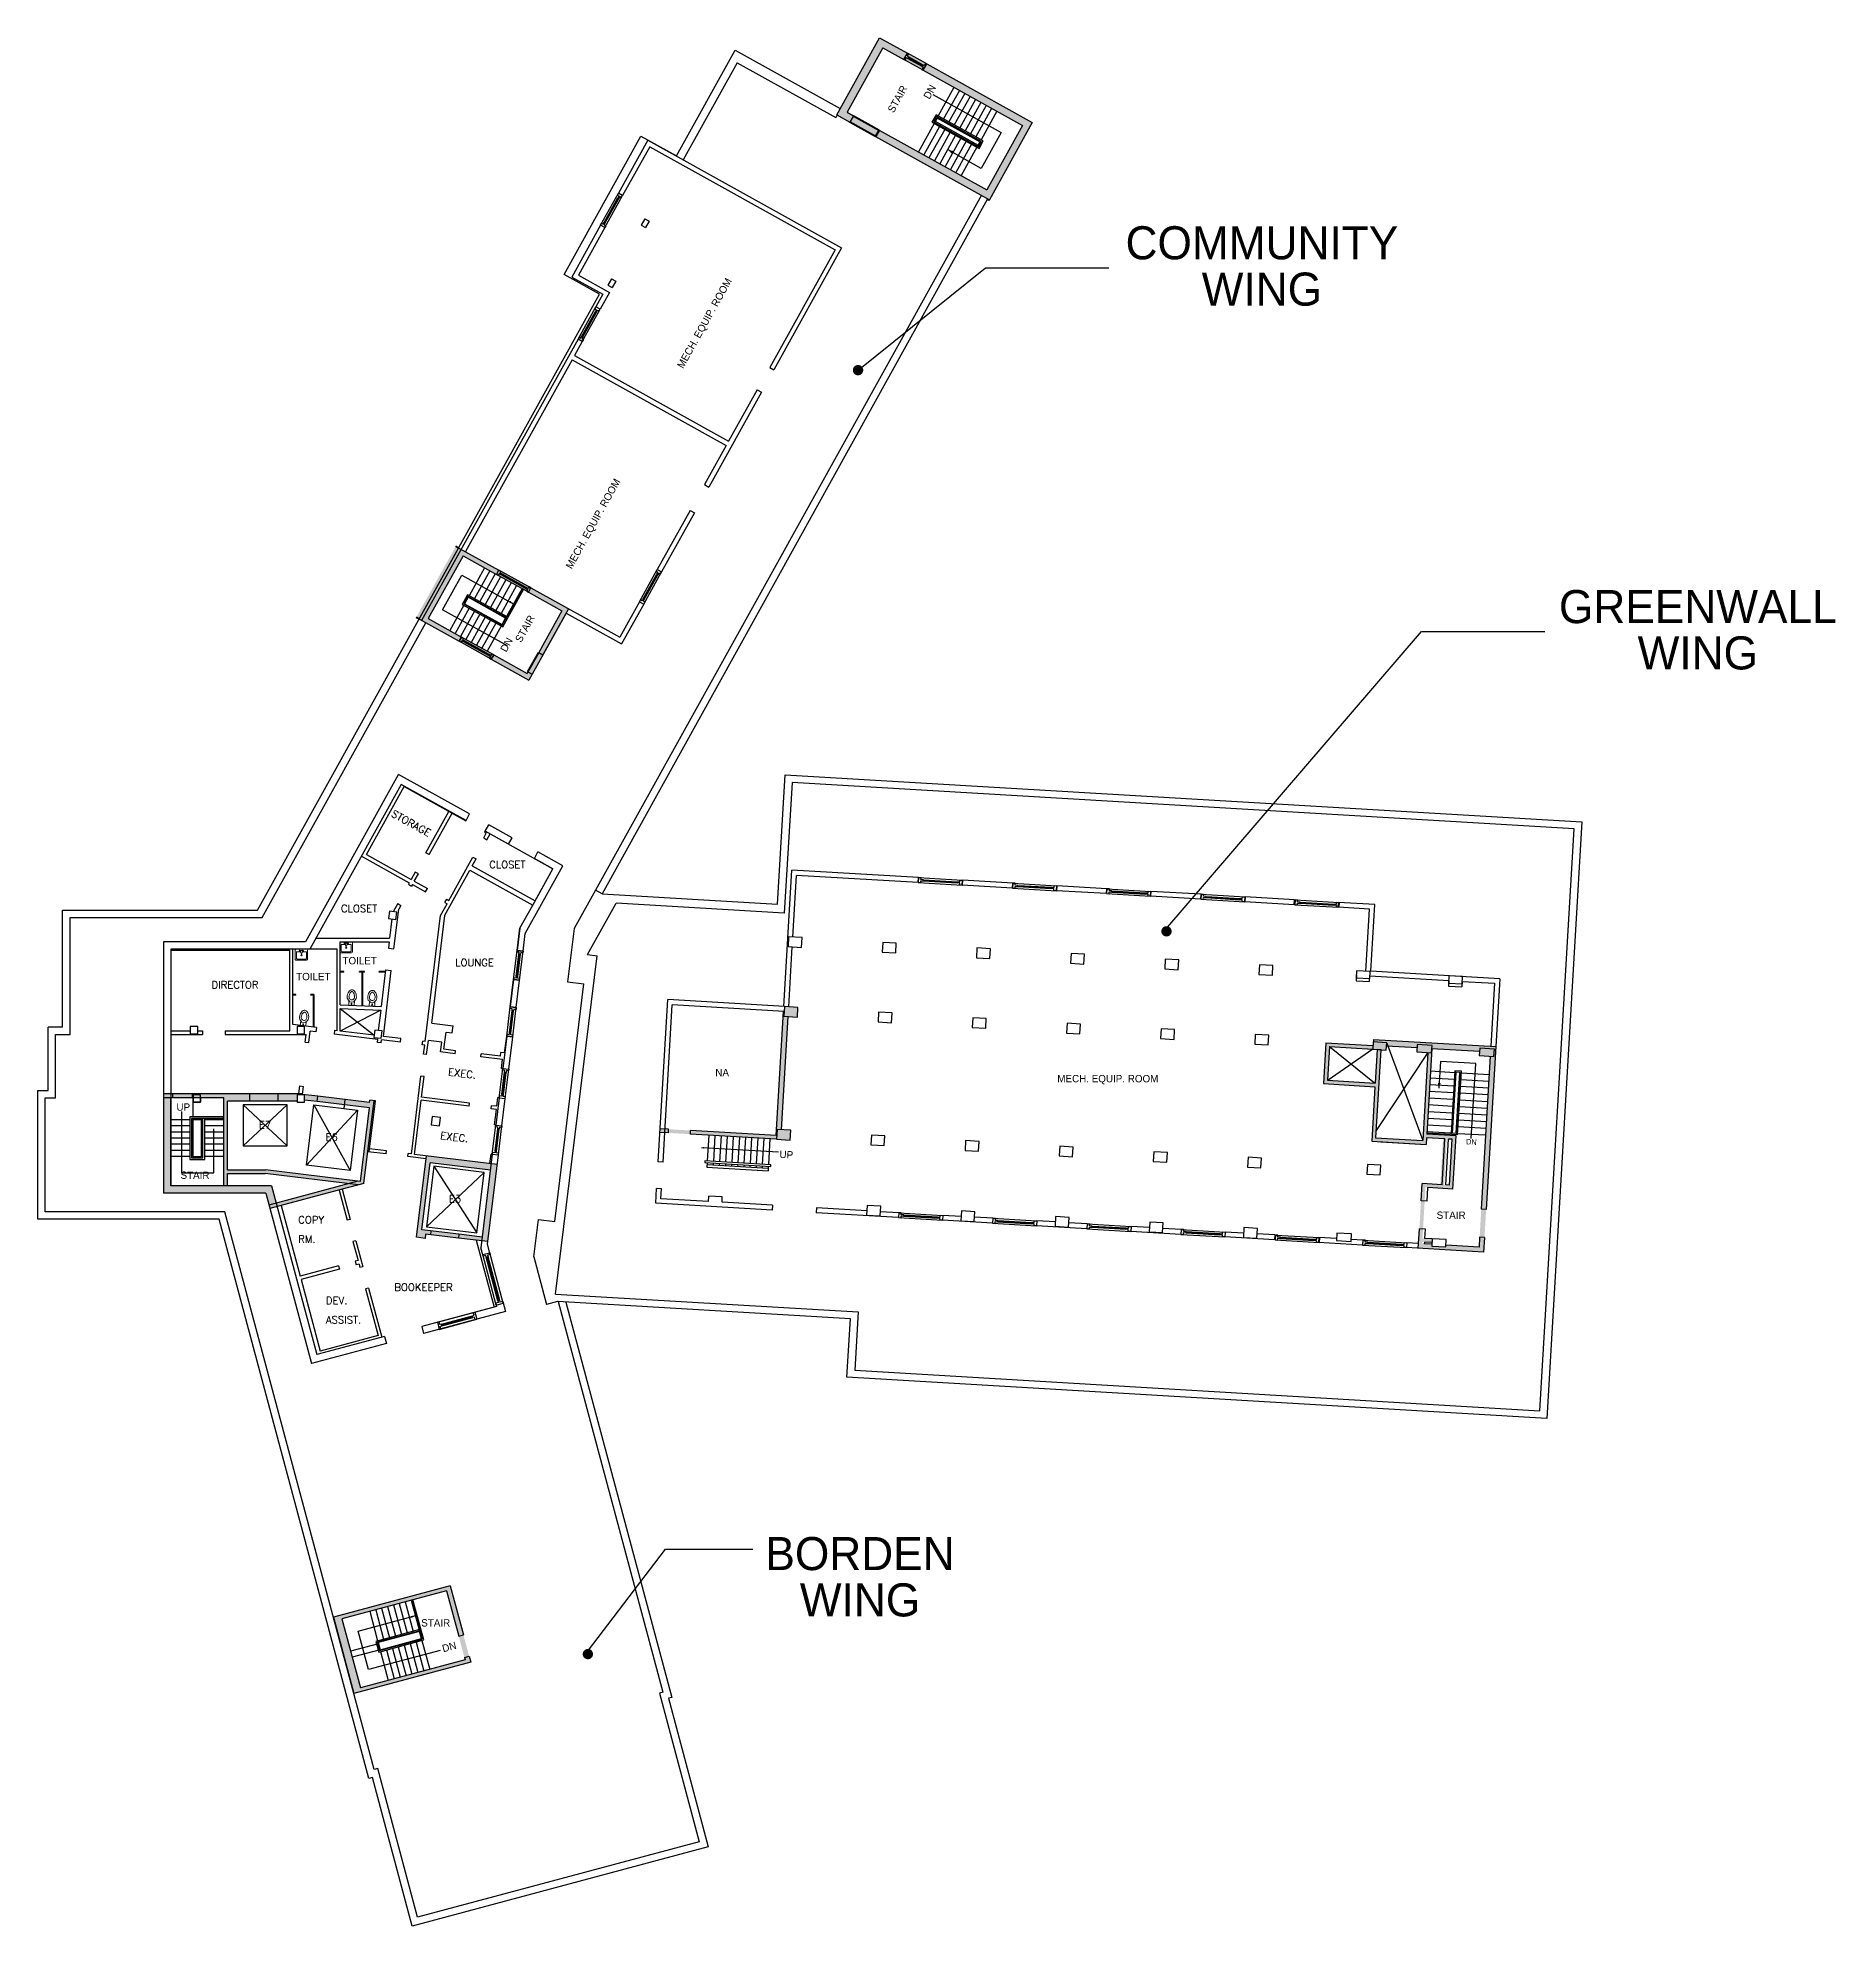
# Model space of a CAD drawing. Header units: inches. Extents: x -4795 to 4113, y 1414 to 4497.
# Drawn here: x 1179 to 4113, y 1414 to 4497 of the extents above; entities outside this region: 1.
import ezdxf
from ezdxf.enums import TextEntityAlignment as Align

# ---------------------------------------------------------------- set-up
doc = ezdxf.new("R2010")
doc.units = ezdxf.units.IN
doc.header["$LTSCALE"] = 0.5
doc.header["$MEASUREMENT"] = 0
for name, color, linetype, lineweight in [('1 hr rated wall', 1, 'CONTINUOUS', 70), ('AE01-1B-31', 1, 'CONTINUOUS', 0), ('AEC2-1B-30', 1, 'CONTINUOUS', 0), ('Fire Rated Doors', 5, 'CONTINUOUS', 40)]:
    doc.layers.add(name, color=color, linetype=linetype, lineweight=lineweight)
for name, color, linetype in [('a-flor-evtr', 1, 'CONTINUOUS'), ('a-flor-iden', 2, 'CONTINUOUS'), ('a-flor-strs', 1, 'CONTINUOUS'), ('a-glaz', 1, 'CONTINUOUS'), ('a-roof', 2, 'CONTINUOUS'), ('a-room-nmbr', 6, 'CONTINUOUS'), ('a-wall-extr', 3, 'CONTINUOUS'), ('a-wall-full', 1, 'CONTINUOUS'), ('a-wall-intr', 5, 'CONTINUOUS'), ('p-fixt', 2, 'CONTINUOUS'), ('s-cols', 7, 'CONTINUOUS')]:
    doc.layers.add(name, color=color, linetype=linetype)
doc.styles.add('OR-LD', font='OR-LD.shx')
doc.styles.add('ROMANS', font='romans', dxfattribs={"height": 12})

msp = doc.modelspace()

# ---------------------------------------------------------------- texts
at = {"layer": 'a-flor-iden', "color": 0}
for s, p in [('STAIR', (2576.2, 4373.2)), ('MECH. EQUIP. ROOM', (2232.4, 3955.9)), ('MECH. EQUIP. ROOM', (2050.5, 3628.6)), ('STAIR', (1968, 3508.6))]:
    msp.add_text(s, height=12, rotation=60.9427, dxfattribs=at).set_placement(p)
at = {"layer": 'a-flor-iden', "color": 0, "style": 'OR-LD'}
for s, p in [('COMMUNITY', (3177.4, 4162)), ('WING', (3177.4, 4086.4)), ('GREENWALL', (3889, 3568.2)), ('WING', (3889, 3492.6)), ('BORDEN', (2521.3, 2022.5)), ('WING', (2521.3, 1946.9))]:
    msp.add_text(s, height=54, dxfattribs=at).set_placement(p, align=Align.MIDDLE)
at = {"layer": 'a-flor-iden', "color": 0}
for s, p in [('TOILET', (1676.4, 2984.2)), ('TOILET', (1600.8, 2958.3)), ('NA', (2285.1, 2801.6)), ('MECH. EQUIP. ROOM', (2843.4, 2791.7)), ('STAIR', (1412, 2634.1)), ('STAIR', (3462.7, 2568.8)), ('STAIR', (1805, 1903.4))]:
    msp.add_text(s, height=12, dxfattribs=at).set_placement(p)
at = {"layer": 'a-flor-strs', "color": 0}
for s, height, rotation, p in [('DN', 12, 60.9427, (2634.6, 4395.3)), ('DN', 12, 60.9441, (1943.7, 3492.9)), ('DN', 9, 356.62, (3510.4, 2690.5)), ('UP', 12, 356.62, (2389.5, 2668.4)), ('DN', 12, 15, (1841, 1861.3))]:
    msp.add_text(s, height=height, rotation=rotation, dxfattribs=at).set_placement(p)
msp.add_text('UP', height=12, dxfattribs=at).set_placement((1405.4, 2745.3))
at = {"layer": 'a-room-nmbr', "color": 0, "style": 'ROMANS'}
for s, rotation, p in [('STORAGE', 330.9427, (1754.8, 3226.5)), ('EXEC.', 353.0573, (1848.3, 2802.9)), ('EXEC.', 353.0573, (1835.7, 2699))]:
    msp.add_text(s, height=12, rotation=rotation, dxfattribs=at).set_placement(p)
for s, p in [('CLOSET', (1915.9, 3141)), ('CLOSET', (1674, 3069.4)), ('LOUNGE', (1860.3, 2981)), ('DIRECTOR', (1462.7, 2944.8)), ('E7', (1539.9, 2716.4)), ('E6', (1648.9, 2696.4)), ('E3', (1850.2, 2595.3)), ('COPY', (1604.2, 2561.2)), ('RM.', (1604.2, 2529.8)), ('DEV.', (1649.4, 2429.5)), ('BOOKEEPER', (1761.1, 2451.2)), ('ASSIST.', (1649.4, 2398))]:
    msp.add_text(s, height=12, dxfattribs=at).set_placement(p)
at = {"layer": 'Fire Rated Doors', "insert": (-4795.2, 3107.2), "char_height": 12, "attachment_point": 9, "style": 'ROMANS'}
msp.add_mtext('\\A1;', dxfattribs=at)

# ---------------------------------------------------------------- blocks, each defined once
blk = doc.blocks.new('toilet')
at = {"layer": 'AE01-1B-31', "color": 0, "linetype": 'Continuous', "lineweight": 0}
for p, q in [((-7.5, 4.5), (0, 4.5)), ((-5.5, 3.5), (-6.9, 3.5)), ((-5.5, -3.5), (-5.5, 3.5)), ((-3, 0.5), (-0.5, 0.2)), ((0, 1.5), (-0.5, 1.2)), ((-0.5, 1.2), (-0.5, -1.2)), ((0, 4.5), (0, -4.5)), ((-7.5, -4.5), (0, -4.5)), ((-5.5, -3.5), (-6.9, -3.5)), ((-0.5, -0.2), (-3, -0.5)), ((-0.5, -1.2), (0, -1.5))]:
    blk.add_line(p, q, dxfattribs=at)
for centre, major_axis, start_param, end_param in [((-20.7, 0), (3.41, 3.41), 1.770915, 2.356194), ((-17.2, -2.3), (6.32, 6.32), 1.343998, 1.770914), ((-20.7, 0), (-1.29, 1.29), 0.200119, 0.785398), ((-17.2, -2.3), (4.2, 4.2), 1.343998, 1.770914), ((-15, -5.9), (-9.34, 9.34), -0.532077, -0.226799), ((-15, -5.9), (7.22, 7.22), 1.03872, 1.343998), ((-13.5, -11.6), (-13.5, 13.5), -0.785397, -0.532077), ((-13.5, -11.6), (-11.4, 11.4), -0.785398, -0.532077), ((-13.5, 0), (5.3, 5.3), 5.983305, 7.068583), ((-13.5, 0), (-3.18, 3.18), 2.356194, 5.497787), ((-3, 0), (0.354, 0.354), 0.785398, 3.926991), ((-20.7, 0), (3.41, 3.41), 2.356195, 2.941474), ((-17.2, 2.3), (6.32, 6.32), 2.941475, 3.368391), ((-20.7, 0), (1.29, 1.29), 2.356195, 2.941474), ((-17.2, 2.3), (-4.2, 4.2), 1.370679, 1.797595), ((-15, 5.9), (9.34, 9.34), 3.368391, 3.673669), ((-15, 5.9), (-7.22, 7.22), 1.797595, 2.102873), ((-13.5, 11.6), (13.5, 13.5), 3.673669, 3.92699), ((-13.5, 11.6), (11.4, 11.4), 3.673669, 3.92699), ((-13.5, 0), (-5.3, 5.3), 2.356194, 3.441473)]:
    blk.add_ellipse(centre, major_axis=major_axis, ratio=1, start_param=start_param, end_param=end_param, dxfattribs=at)
blk = doc.blocks.new('sink')
at = {"layer": 'AEC2-1B-30', "color": 0, "linetype": 'Continuous', "lineweight": 0}
for p, q in [((-18, 8.5), (-18, -8.5)), ((-1.5, 10), (-16.5, 10)), ((-16, -7.2), (-16, 7.2)), ((-15.2, 8), (-4.7, 8)), ((-3, 1.5), (-7, 0.5)), ((-7, 0.5), (-7, -0.5)), ((-4, 7.2), (-4, 1.2)), ((-2, 1.5), (-2, -1.5)), ((0, -8.5), (0, 8.5)), ((-16.5, -10), (-1.5, -10)), ((-4.7, -8), (-15.2, -8)), ((-7, -0.5), (-3, -1.5)), ((-4, -1.2), (-4, -7.2))]:
    blk.add_line(p, q, dxfattribs=at)
for centre, major_axis, start_param, end_param in [((-16.5, 8.5), (-1.06, 1.06), -0.785398, 0.785398), ((-15.2, 7.2), (0.53, 0.53), 0.785398, 2.356194), ((-9.5, 0), (0.707, 0.707), 2.356194490192236, 8.639379797371822), ((-4.7, 7.2), (-0.53, 0.53), 3.926991, 5.497787), ((-2.5, 2.5), (0.707, 0.707), 2.356194490191758, 8.639379797371344), ((-1.5, 8.5), (1.06, 1.06), 5.497787, 7.068583), ((-16.5, -8.5), (1.06, 1.06), 2.356194, 3.926991), ((-15.2, -7.2), (-0.53, 0.53), 0.785398, 2.356194), ((-4.7, -7.2), (-0.53, 0.53), 2.356194, 3.926991), ((-2.5, -2.5), (0.707, 0.707), 2.356194490192236, 8.639379797371822), ((-1.5, -8.5), (-1.06, 1.06), 2.356194, 3.926991)]:
    blk.add_ellipse(centre, major_axis=major_axis, ratio=1, start_param=start_param, end_param=end_param, dxfattribs=at)

# ---------------------------------------------------------------- hatches: boundary and pattern name
at = {"layer": '1 hr rated wall'}
h = msp.add_hatch(color=0, dxfattribs=at)
h.paths.add_polyline_path([(2553.8, 4496.3), (2483.9, 4370.5), (2504.9, 4358.8), (2510.7, 4369.3), (2500.2, 4375.1), (2558.5, 4480), (2592.8, 4461), (2598.6, 4471.4)])
h.paths.add_polyline_path([(2510.7, 4369.3), (2504.9, 4358.8), (2546.8, 4335.5), (2552.7, 4346)])
h.paths.add_polyline_path([(2552.7, 4346), (2546.8, 4335.5), (2733, 4232), (2803, 4357.9), (2630.1, 4454), (2624.3, 4443.5), (2786.6, 4353.3), (2728.4, 4248.4)])
h.paths.add_polyline_path([(2598.7, 4462.8), (2596.8, 4463.9), (2594.7, 4459.9), (2622.4, 4444.5), (2624.6, 4448.4), (2622.8, 4449.5)])
h.paths.add_polyline_path([(2600.5, 4470.4), (2598.3, 4466.5), (2600.2, 4465.5), (2624.2, 4452.1), (2626.1, 4451.1), (2628.3, 4455)])
h = msp.add_hatch(color=0, dxfattribs=at)
h.paths.add_polyline_path([(1870.2, 3661.8), (1805.6, 3545.6), (1867, 3511.5), (1870.9, 3518.5), (1816.5, 3548.7), (1873.3, 3650.9), (1927.7, 3620.7), (1931.6, 3627.7)])
h.paths.add_polyline_path([(1984, 3598.6), (1980.2, 3591.6), (2034.5, 3561.4), (1996.7, 3493.2), (2003.6, 3489.3), (2041.5, 3557.5), (2045.4, 3564.5)])
h.paths.add_polyline_path([(2003.6, 3489.3), (1996.7, 3493.2), (1979.2, 3461.7), (1986.2, 3457.8)])
h.paths.add_polyline_path([(1923.3, 3489.3), (1919.4, 3482.3), (1980.8, 3448.2), (1986.2, 3457.8), (1979.2, 3461.7), (1977.7, 3459.1)])
h.paths.add_polyline_path([(1874.6, 3510.7), (1871.5, 3512.4), (1870.1, 3509.8), (1916.4, 3484), (1917.8, 3486.7), (1914.7, 3488.4)])
h.paths.add_polyline_path([(1874, 3516.7), (1872.5, 3514.1), (1875.6, 3512.4), (1915.7, 3490.1), (1918.8, 3488.4), (1920.2, 3491)])
h.paths.add_polyline_path([(1870.2, 3661.8), (1866.6, 3663.8), (1802, 3547.6), (1805.6, 3545.6)])
h.paths.add_polyline_path([(1866.6, 3663.8), (1861.4, 3666.7), (1796.8, 3550.5), (1802, 3547.6)])
h.paths.add_polyline_path([(1935.3, 3619.9), (1932.3, 3621.6), (1930.8, 3619), (1977.1, 3593.3), (1978.5, 3595.9), (1975.4, 3597.6)])
h.paths.add_polyline_path([(1934.7, 3626), (1933.2, 3623.4), (1936.3, 3621.7), (1976.4, 3599.4), (1979.5, 3597.7), (1981, 3600.3)])
h.paths.add_polyline_path([(1936.3, 3621.7), (1935.8, 3620.8), (1975.9, 3598.5), (1976.4, 3599.4)], flags=17)
h.paths.add_polyline_path([(1935.8, 3620.8), (1935.3, 3619.9), (1975.4, 3597.6), (1975.9, 3598.5)], flags=17)
h.paths.add_polyline_path([(1984, 3598.6), (1981, 3600.3), (1979.5, 3597.7), (1976.4, 3599.4), (1975.4, 3597.6), (1978.5, 3595.9), (1977.1, 3593.3), (1980.2, 3591.6)])
h.paths.add_polyline_path([(1934.7, 3626), (1931.6, 3627.7), (1927.7, 3620.7), (1930.8, 3619), (1932.3, 3621.6), (1935.3, 3619.9), (1936.3, 3621.7), (1933.2, 3623.4)])
h.paths.add_polyline_path([(1923.3, 3489.3), (1920.2, 3491), (1918.8, 3488.4), (1915.7, 3490.1), (1914.7, 3488.4), (1917.8, 3486.7), (1916.4, 3484), (1919.4, 3482.3)])
h.paths.add_polyline_path([(1874, 3516.7), (1870.9, 3518.5), (1867, 3511.5), (1870.1, 3509.8), (1871.5, 3512.4), (1874.6, 3510.7), (1875.6, 3512.4), (1872.5, 3514.1)])
h = msp.add_hatch(color=0, dxfattribs=at)
h.paths.add_polyline_path([(2404, 2898.9), (2397, 2899.4), (2397.5, 2907.3), (2396.5, 2907.4), (2384.5, 2704.8), (2244.8, 2713), (2244.4, 2707), (2385.2, 2698.7), (2386.1, 2714.7), (2393.1, 2714.3)])
h.paths.add_polyline_path([(2408.1, 2713.4), (2386.1, 2714.7), (2385.2, 2698.7), (2407.1, 2697.4)])
h.paths.add_polyline_path([(2419.9, 2914), (2398, 2915.3), (2397, 2899.4), (2419, 2898.1)])
h.paths.add_polyline_path([(2244.8, 2713), (2210.8, 2715), (2208.8, 2715.1), (2208.5, 2709.1), (2244.4, 2707)])
h.paths.add_polyline_path([(2208.8, 2715.1), (2202.9, 2715.5), (2202.5, 2709.5), (2208.5, 2709.1)])
h.paths.add_polyline_path([(2202.9, 2715.5), (2194.9, 2716), (2194.5, 2710), (2202.5, 2709.5)])
h = msp.add_hatch(color=0, dxfattribs=at)
h.paths.add_polyline_path([(3363, 2701.1), (3371.5, 2844.8), (3365.5, 2845.2), (3362.3, 2790.5), (3284.4, 2795.1), (3287.7, 2850), (3358.6, 2845.8), (3358.9, 2851.8), (3282, 2856.4), (3278.1, 2789.5), (3361.9, 2784.5), (3356.7, 2695.4), (3445.5, 2690.2), (3446.2, 2701.2), (3473.1, 2699.6), (3468.7, 2624.7), (3438.8, 2626.5), (3437.1, 2598.5), (3443.1, 2598.2), (3444.4, 2620.1), (3489.3, 2617.5), (3494.4, 2704.3), (3446.5, 2707.2), (3454.4, 2839.9), (3448.4, 2840.3), (3439.9, 2696.5)])
h.paths.add_polyline_path([(3479.1, 2699.2), (3488.1, 2698.7), (3483.7, 2623.8), (3474.7, 2624.3)], flags=16)
h.paths.add_polyline_path([(3443.1, 2598.2), (3437.1, 2598.5), (3434.4, 2552.6), (3440.4, 2552.2)])
h.paths.add_polyline_path([(3440.4, 2552.2), (3434.4, 2552.6), (3432.5, 2520.7), (3539.3, 2514.3), (3540.7, 2538.3), (3532.8, 2538.8), (3531.8, 2522.8), (3477.9, 2526), (3477.7, 2523), (3454.8, 2524.3), (3454.9, 2527.3), (3439, 2528.3), (3439.1, 2531.3), (3455.1, 2530.3), (3455.5, 2536.3), (3439.5, 2537.3)])
h.paths.add_polyline_path([(3543.5, 2584.2), (3535.5, 2584.7), (3532.8, 2538.8), (3540.7, 2538.3), (3540.9, 2540.9)])
h.paths.add_polyline_path([(3559.1, 2850), (3359.5, 2861.8), (3359.2, 2857.6), (3381.2, 2856.3), (3381.2, 2855.5), (3382.8, 2851.2), (3430.8, 2848.3), (3431.1, 2853.3), (3455.1, 2851.9), (3454.8, 2846.9), (3532.7, 2842.3), (3533, 2847.3), (3556.9, 2845.9), (3556.2, 2833.9), (3550.2, 2834.3), (3535.5, 2584.7), (3543.5, 2584.2)])
h.paths.add_polyline_path([(3556.9, 2845.9), (3533, 2847.3), (3532.2, 2835.3), (3556.2, 2833.9)], flags=17)
h.paths.add_polyline_path([(3454.8, 2846.9), (3455.1, 2851.9), (3431.1, 2853.3), (3430.4, 2841.3), (3454.4, 2839.9)], flags=17)
h.paths.add_polyline_path([(3381.2, 2856.3), (3359.2, 2857.6), (3358.9, 2851.8), (3358.5, 2845.6), (3380.5, 2844.3)])
h = msp.add_hatch(color=0, dxfattribs=at)
h.paths.add_polyline_path([(1525.2, 2773.6), (1432.5, 2773.6), (1432.5, 2771.5), (1444.5, 2771.5), (1444.5, 2766.4), (1482.5, 2766.4), (1482.5, 2622.5), (1488.5, 2622.5), (1488.5, 2642.7), (1550.3, 2642.7), (1686.2, 2626.1), (1701.7, 2630.3), (1550.6, 2648.7), (1488.5, 2648.7), (1488.5, 2760.8), (1525.2, 2760.8)])
h.paths.add_polyline_path([(1560.5, 2622.5), (1396, 2622.5), (1396, 2766.4), (1384, 2766.4), (1384, 2610.5), (1551.3, 2610.5), (1556.4, 2591.4), (1568, 2594.5)])
h.paths.add_polyline_path([(1396, 2773.6), (1384, 2773.6), (1384, 2766.4), (1396, 2766.4)])
h.paths.add_polyline_path([(1431, 2773.6), (1399, 2773.6), (1399, 2766.4), (1400.8, 2766.4), (1431, 2766.4)])
h.paths.add_polyline_path([(1444.5, 2771.5), (1432.5, 2771.5), (1432.5, 2766.4), (1444.5, 2766.4)], flags=17)
h.paths.add_polyline_path([(1571.2, 2773.6), (1525.2, 2773.6), (1525.2, 2760.8), (1571.2, 2760.8)], flags=17)
h.paths.add_polyline_path([(1680.8, 2763.5), (1635.9, 2768.9), (1634.9, 2760.3), (1679.8, 2754.9)], flags=17)
h.paths.add_polyline_path([(1728, 2761.8), (1721, 2762.6), (1720.5, 2758.6), (1680.8, 2763.5), (1679.8, 2754.9), (1720.5, 2749.9), (1705.8, 2629.8), (1701.7, 2630.3), (1686.2, 2626.1), (1702.1, 2624.2), (1711.5, 2626.7)])
h.paths.add_polyline_path([(1602.5, 2771.5), (1614.5, 2771.5), (1614.5, 2762.8), (1634.9, 2760.3), (1635.9, 2768.9), (1611, 2772), (1611.2, 2773.6), (1571.2, 2773.6), (1571.2, 2760.8), (1602.5, 2760.8)], flags=17)
h = msp.add_hatch(color=0, dxfattribs=at)
h.paths.add_polyline_path([(1813.7, 2671.7), (1797.5, 2538.7), (1811.4, 2537), (1812.2, 2544), (1820.2, 2543), (1820.9, 2549.2), (1806, 2551), (1819.3, 2660.1), (1917.8, 2648.2), (1919.1, 2658.9)])
h.paths.add_polyline_path([(1929, 2657.7), (1919.1, 2658.9), (1903.7, 2532.8), (1913.7, 2531.6)])
h.paths.add_polyline_path([(1866.6, 2543.6), (1820.9, 2549.2), (1820.2, 2543), (1865.8, 2537.5)], flags=17)
h.paths.add_polyline_path([(1866.6, 2543.6), (1865.8, 2537.5), (1903.7, 2532.8), (1904.5, 2538.9)])
h = msp.add_hatch(color=0, dxfattribs=at)
h.paths.add_polyline_path([(1568, 2594.5), (1556.4, 2591.4), (1558, 2585.6), (1569.6, 2588.7)])
h.paths.add_polyline_path([(1675.8, 2617.2), (1702.1, 2624.2), (1686.2, 2626.1), (1568, 2594.5), (1569.6, 2588.7)])
h = msp.add_hatch(color=0, dxfattribs=at)
h.paths.add_polyline_path([(1846.2, 1961.9), (1866.1, 1887.9), (1873.8, 1889.9), (1852.4, 1969.7), (1662.4, 1918.8), (1695.7, 1794.2), (1885.8, 1845.1), (1883.1, 1855.2), (1875.4, 1853.1), (1876.5, 1848.9), (1705.8, 1803.1), (1675.5, 1916.1)])
h.paths.add_polyline_path([(1873.8, 1889.9), (1866.1, 1887.9), (1875.4, 1853.1), (1883.1, 1855.2)], flags=17)

# ---------------------------------------------------------------- linework, layer by layer
at = {"layer": '1 hr rated wall', "color": 0}
for p, q in [((2546.8, 4335.5), (2504.9, 4358.8)), ((2510.7, 4369.3), (2552.7, 4346)), ((2552.7, 4346), (2546.8, 4335.5)), ((1866.6, 3663.8), (1861.4, 3666.7)), ((1802, 3547.6), (1796.8, 3550.5)), ((1979.2, 3461.7), (1996.7, 3493.2))]:
    msp.add_line(p, q, dxfattribs=at)
at = {"layer": 'a-flor-evtr', "color": 0}
for p, q in [((1514.3, 2755.1), (1586.3, 2687.8)), ((1514.3, 2687.8), (1586.3, 2755.1)), ((1617.6, 2656.7), (1701.1, 2746.2)), ((1629.6, 2755), (1689, 2648)), ((1825.3, 2654.8), (1895.8, 2545.9)), ((1907.8, 2644.7), (1813.3, 2555.9))]:
    msp.add_line(p, q, dxfattribs=at)
for points in [[(1586.3, 2687.8), (1586.3, 2755.1), (1514.3, 2755.1), (1514.3, 2687.8)], [(1617.6, 2656.7), (1629.6, 2755), (1701.1, 2746.2), (1689, 2648)], [(1907.8, 2644.7), (1825.3, 2654.8), (1813.3, 2555.9), (1895.8, 2545.9)]]:
    msp.add_lwpolyline(points, close=True, dxfattribs=at)
at = {"layer": 'a-flor-iden', "color": 0, "flags": 128}
for points in [[(2518.1, 3954.1), (2726.2, 4121.2), (2927.5, 4121.2)], [(3017.4, 3038.1), (3437.9, 3527.4), (3639.2, 3527.4)], [(2076.4, 1862.6), (2203.6, 2029.7), (2346.4, 2029.7)]]:
    msp.add_lwpolyline(points, dxfattribs=at)
at = {"layer": 'a-flor-iden', "color": 0, "const_width": 8.44, "flags": 128}
for points in [[(2513.8, 3954.1, 1), (2522.3, 3954.1, 1)], [(3017.4, 3038.1, 1), (3025.8, 3038.1, 1)], [(2072.8, 1858.4, 1), (2081.2, 1858.4, 1)]]:
    msp.add_lwpolyline(points, format="xyb", close=True, dxfattribs=at)
at = {"layer": 'a-flor-strs', "color": 0}
for p, q in [((2674.7, 4415.4), (2649, 4369.1)), ((2683.5, 4410.6), (2657.7, 4364.2)), ((2640.4, 4404.2), (2751.9, 4342.2)), ((2692.2, 4405.7), (2666.5, 4359.4)), ((2701, 4400.9), (2675.2, 4354.5)), ((2709.7, 4396), (2684, 4349.7)), ((2718.5, 4391.1), (2692.7, 4344.8)), ((2727.2, 4386.3), (2701.5, 4340)), ((2735.9, 4381.4), (2710.2, 4335.1)), ((2642.2, 4356.9), (2616.5, 4310.5)), ((2650.9, 4352), (2625.2, 4305.7)), ((2659.7, 4347.1), (2633.9, 4300.8)), ((2644.2, 4360.4), (2643.2, 4358.6)), ((2648, 4367.4), (2647.1, 4365.6)), ((2652.9, 4355.5), (2651.9, 4353.8)), ((2656.8, 4362.5), (2655.8, 4360.7)), ((2661.6, 4350.6), (2660.7, 4348.9)), ((2665.5, 4357.6), (2664.5, 4355.9)), ((2674.3, 4352.8), (2673.3, 4351)), ((2683, 4347.9), (2682, 4346.2)), ((2744.7, 4376.6), (2718.9, 4330.2)), ((2668.4, 4342.3), (2642.7, 4296)), ((2677.2, 4337.4), (2651.4, 4291.1)), ((2685.9, 4332.6), (2660.2, 4286.3)), ((2694.7, 4327.7), (2668.9, 4281.4)), ((2670.4, 4345.8), (2669.4, 4344)), ((2703.4, 4322.9), (2677.7, 4276.5)), ((2679.1, 4340.9), (2678.1, 4339.2)), ((2712.1, 4318), (2686.4, 4271.7)), ((2687.9, 4336.1), (2686.9, 4334.3)), ((2691.7, 4343.1), (2690.8, 4341.3)), ((2696.6, 4331.2), (2695.6, 4329.5)), ((2700.5, 4338.2), (2699.5, 4336.5)), ((2705.3, 4326.4), (2704.4, 4324.6)), ((2709.2, 4333.4), (2708.3, 4331.6)), ((2714.1, 4321.5), (2713.1, 4319.8)), ((2718, 4328.5), (2717, 4326.8)), ((2751.9, 4342.2), (2719.3, 4283.5)), ((2719.3, 4283.5), (2665.1, 4313.6)), ((1839.5, 3562.9), (1871.1, 3619.7)), ((1871.1, 3619.7), (1956.4, 3572.3)), ((1908.3, 3631.5), (1883, 3586)), ((1917, 3626.7), (1891.8, 3581.2)), ((1925.8, 3621.8), (1900.5, 3576.3)), ((1934.5, 3616.9), (1909.3, 3571.5)), ((1943.3, 3612.1), (1918, 3566.6)), ((1952, 3607.2), (1926.7, 3561.8)), ((1880.4, 3587.5), (1871.7, 3571.8)), ((1881.2, 3584.8), (1874.4, 3572.5)), ((1881.6, 3583.4), (1875.7, 3572.9)), ((1945.1, 3551.6), (1880.4, 3587.5)), ((1944.1, 3549.8), (1881.2, 3584.8)), ((1882.1, 3584.3), (1881.6, 3583.4)), ((1942.8, 3549.4), (1881.6, 3583.4)), ((1890.8, 3579.4), (1890.3, 3578.6)), ((1960.7, 3602.4), (1935.5, 3556.9)), ((1937.3, 3537.6), (1970.4, 3597)), ((1938.1, 3534.9), (1972.1, 3596.1)), ((1969.5, 3597.5), (1944.2, 3552.1)), ((1945.6, 3504), (1839.5, 3562.9)), ((1874.3, 3570.3), (1851.5, 3529.2)), ((1883, 3565.5), (1860.2, 3524.4)), ((1891.8, 3560.6), (1869, 3519.5)), ((1871.7, 3571.8), (1938.1, 3534.9)), ((1874.4, 3572.5), (1937.3, 3537.6)), ((1875.7, 3572.9), (1875.3, 3572.1)), ((1875.7, 3572.9), (1936.9, 3538.9)), ((1900.5, 3555.7), (1877.7, 3514.7)), ((1884.5, 3568.1), (1884, 3567.2)), ((1909.3, 3550.9), (1886.4, 3509.8)), ((1893.2, 3563.2), (1892.7, 3562.4)), ((1918, 3546), (1895.2, 3505)), ((1899.5, 3574.6), (1899.1, 3573.7)), ((1902, 3558.4), (1901.5, 3557.5)), ((1908.3, 3569.7), (1907.8, 3568.9)), ((1910.7, 3553.5), (1910.2, 3552.6)), ((1919.5, 3548.7), (1919, 3547.8)), ((1936.9, 3538.9), (1942.8, 3549.4)), ((1943.2, 3550.3), (1942.8, 3549.4)), ((1926.7, 3541.2), (1903.9, 3500.1)), ((1935.5, 3536.3), (1912.7, 3495.2)), ((1928.2, 3543.8), (1927.7, 3542.9)), ((1936.9, 3538.9), (1936.5, 3538.1)), ((3452.6, 2810.2), (3491.9, 2807.9)), ((3469, 2825.8), (3466.4, 2782.3)), ((3526.4, 2822.4), (3469, 2825.8)), ((3488.6, 2708.4), (3494.4, 2807.8)), ((3493.9, 2807.8), (3494.4, 2807.8)), ((3494.6, 2708.6), (3500.4, 2807.4)), ((3500.4, 2807.4), (3500.9, 2807.4)), ((3502.9, 2807.3), (3548.5, 2804.6)), ((3519.2, 2700), (3526.4, 2822.4)), ((3450.7, 2777.3), (3490, 2775)), ((3451.3, 2788.3), (3490.6, 2785.9)), ((3452, 2799.2), (3491.3, 2796.9)), ((3492, 2774.8), (3492.5, 2774.8)), ((3492.6, 2785.8), (3493.1, 2785.8)), ((3493.3, 2796.8), (3493.8, 2796.8)), ((3498.5, 2774.5), (3499, 2774.4)), ((3499.1, 2785.4), (3499.6, 2785.4)), ((3499.8, 2796.4), (3500.3, 2796.4)), ((3501, 2774.3), (3546.5, 2771.6)), ((3501.6, 2785.3), (3547.2, 2782.6)), ((3502.3, 2796.3), (3547.8, 2793.6)), ((1413.5, 2744.2), (1413.5, 2643.7)), ((3448.7, 2744.3), (3488, 2742)), ((3449.4, 2755.3), (3488.7, 2753)), ((3450, 2766.3), (3489.3, 2764)), ((3490.7, 2752.9), (3491.2, 2752.8)), ((3491.3, 2763.9), (3491.8, 2763.8)), ((3497.2, 2752.5), (3497.7, 2752.5)), ((3497.8, 2763.5), (3498.3, 2763.4)), ((3499.7, 2752.3), (3545.2, 2749.7)), ((3500.3, 2763.3), (3545.9, 2760.6)), ((1427, 2730.5), (1396, 2730.5)), ((1427, 2720.5), (1396, 2720.5)), ((1427, 2735.5), (1427, 2665.5)), ((1482.5, 2735.5), (1427, 2735.5)), ((1430, 2732.5), (1430, 2668.5)), ((1482.5, 2732.5), (1430, 2732.5)), ((1432, 2730.5), (1430, 2730.5)), ((1432, 2720.5), (1430, 2720.5)), ((1448.5, 2730.5), (1446.5, 2730.5)), ((1448.5, 2720.5), (1446.5, 2720.5)), ((1448.5, 2668.5), (1448.5, 2732.5)), ((1451.5, 2665.5), (1451.5, 2732.5)), ((1482.5, 2730.5), (1451.5, 2730.5)), ((1482.5, 2720.5), (1451.5, 2720.5)), ((1466.6, 2643.7), (1466.6, 2715.8)), ((3447.4, 2722.4), (3486.7, 2720.1)), ((3448.1, 2733.4), (3487.4, 2731)), ((3488.7, 2719.9), (3489.2, 2719.9)), ((3489.4, 2730.9), (3489.9, 2730.9)), ((3490, 2741.9), (3490.5, 2741.9)), ((3495.2, 2719.6), (3495.7, 2719.5)), ((3495.9, 2730.5), (3496.4, 2730.5)), ((3496.5, 2741.5), (3497, 2741.5)), ((3497.7, 2719.4), (3543.3, 2716.7)), ((3498.4, 2730.4), (3543.9, 2727.7)), ((3499, 2741.4), (3544.6, 2738.7)), ((1427, 2710.5), (1396, 2710.5)), ((1427, 2700.5), (1396, 2700.5)), ((1427, 2690.5), (1396, 2690.5)), ((1432, 2710.5), (1430, 2710.5)), ((1432, 2700.5), (1430, 2700.5)), ((1432, 2690.5), (1430, 2690.5)), ((1448.5, 2710.5), (1446.5, 2710.5)), ((1448.5, 2700.5), (1446.5, 2700.5)), ((1448.5, 2690.5), (1446.5, 2690.5)), ((1482.5, 2710.5), (1451.5, 2710.5)), ((1482.5, 2700.5), (1451.5, 2700.5)), ((1482.5, 2690.5), (1451.5, 2690.5)), ((2388.1, 2677.5), (2262.4, 2684.9)), ((2274.4, 2705.3), (2271.9, 2663.3)), ((2284.4, 2704.7), (2281.9, 2662.7)), ((2294.4, 2704.1), (2291.9, 2662.1)), ((2304.4, 2703.5), (2301.9, 2661.6)), ((2314.4, 2702.9), (2311.9, 2661)), ((2324.3, 2702.3), (2321.9, 2660.4)), ((2334.3, 2701.7), (2331.8, 2659.8)), ((2344.3, 2701.1), (2341.8, 2659.2)), ((2354.3, 2700.5), (2351.8, 2658.6)), ((2364.3, 2699.9), (2361.8, 2658)), ((2374.3, 2699.4), (2371.8, 2657.4)), ((3496.9, 2705.9), (3446.6, 2708.9)), ((3495, 2708), (3446.8, 2710.9)), ((3488.1, 2709), (3488.6, 2708.9)), ((3494.6, 2708.6), (3495.1, 2708.5)), ((3497.1, 2708.4), (3542.6, 2705.7)), ((1427, 2680.5), (1396, 2680.5)), ((1427, 2670.5), (1396, 2670.5)), ((1427, 2665.5), (1451.5, 2665.5)), ((1432, 2680.5), (1430, 2680.5)), ((1432, 2670.5), (1430, 2670.5)), ((1430, 2668.5), (1448.5, 2668.5)), ((1448.5, 2680.5), (1446.5, 2680.5)), ((1448.5, 2670.5), (1446.5, 2670.5)), ((1482.5, 2680.5), (1451.5, 2680.5)), ((1482.5, 2670.5), (1451.5, 2670.5)), ((2271.8, 2660.3), (2271.4, 2653.3)), ((2271.4, 2653.3), (2371.2, 2647.4)), ((2271.8, 2660.3), (2271.6, 2657.3)), ((2271.6, 2657.3), (2371.4, 2651.4)), ((2281.8, 2659.7), (2281.6, 2656.7)), ((2291.7, 2659.2), (2291.6, 2656.2)), ((2301.7, 2658.6), (2301.5, 2655.6)), ((2311.7, 2658), (2311.5, 2655)), ((2321.7, 2657.4), (2321.5, 2654.4)), ((2331.7, 2656.8), (2331.5, 2653.8)), ((2341.7, 2656.2), (2341.5, 2653.2)), ((2351.6, 2655.6), (2351.5, 2652.6)), ((2361.6, 2655), (2361.4, 2652)), ((2371.6, 2654.4), (2371.2, 2647.4)), ((2371.6, 2654.4), (2371.4, 2651.4)), ((1413.5, 2643.7), (1466.6, 2643.7)), ((1778.9, 1943.8), (1791.8, 1895.5)), ((1788.5, 1946.4), (1801.5, 1898.1)), ((1806.6, 1882.9), (1789.5, 1946.7)), ((1809, 1881.5), (1791.4, 1947.2)), ((1701.8, 1895.9), (1796.1, 1921.2)), ((1720.9, 1928.3), (1733.8, 1880)), ((1730.6, 1930.9), (1743.5, 1882.6)), ((1740.2, 1933.5), (1753.2, 1885.2)), ((1749.9, 1936.1), (1762.8, 1887.7)), ((1759.5, 1938.6), (1772.5, 1890.3)), ((1769.2, 1941.2), (1782.1, 1892.9)), ((1718.7, 1833.1), (1701.8, 1895.9)), ((1802.4, 1898.4), (1730.9, 1879.2)), ((1802.9, 1896.4), (1733.4, 1877.8)), ((1802.2, 1895.2), (1734.6, 1877.1)), ((1735.6, 1861.8), (1809, 1881.5)), ((1737, 1864.3), (1806.6, 1882.9)), ((1737.7, 1865.5), (1805.3, 1883.6)), ((1744, 1880.6), (1744.3, 1879.7)), ((1753.7, 1883.2), (1753.9, 1882.3)), ((1763.3, 1885.8), (1763.6, 1884.8)), ((1795.7, 1881), (1795.9, 1880.1)), ((1802, 1896.2), (1802.2, 1895.2)), ((1805.3, 1883.6), (1802.2, 1895.2)), ((1805.3, 1883.6), (1805.6, 1882.6)), ((1806.1, 1880.7), (1818.8, 1833.4)), ((1735.1, 1875.2), (1689.7, 1863)), ((1737.7, 1865.5), (1692.3, 1853.3)), ((1835.9, 1864.5), (1718.7, 1833.1)), ((1730.9, 1879.2), (1735.6, 1861.8)), ((1733.4, 1877.8), (1737, 1864.3)), ((1734.4, 1878.1), (1734.6, 1877.1)), ((1734.6, 1877.1), (1737.7, 1865.5)), ((1737.7, 1865.5), (1738, 1864.5)), ((1738.5, 1862.6), (1751.2, 1815.3)), ((1747.4, 1868.1), (1747.6, 1867.1)), ((1748.2, 1865.2), (1760.8, 1817.9)), ((1757, 1870.7), (1757.3, 1869.7)), ((1757.8, 1867.8), (1770.5, 1820.5)), ((1766.7, 1873.3), (1767, 1872.3)), ((1767.5, 1870.4), (1780.2, 1823)), ((1776.4, 1875.8), (1776.6, 1874.9)), ((1777.1, 1872.9), (1789.8, 1825.6)), ((1786, 1878.4), (1786.3, 1877.5)), ((1786.8, 1875.5), (1799.5, 1828.2)), ((1796.5, 1878.1), (1809.1, 1830.8))]:
    msp.add_line(p, q, dxfattribs=at)
for points in [[(2638.7, 4358.8), (2715.6, 4316.1), (2722.4, 4328.3), (2645.5, 4371)], [(2641.4, 4359.6), (2714.9, 4318.8), (2719.7, 4327.5), (2646.3, 4368.3)], [(2644.2, 4360.4), (2714.1, 4321.5), (2717, 4326.8), (2647.1, 4365.6)], [(1432, 2730.5), (1432, 2670.5), (1446.5, 2670.5), (1446.5, 2730.5)], [(2268, 2663.6), (2267.8, 2660.6), (2375.6, 2654.2), (2375.8, 2657.2)]]:
    msp.add_lwpolyline(points, close=True, dxfattribs=at)
for points in [[(3496.9, 2705.9), (3503.1, 2809.7), (3492.1, 2810.4), (3486.1, 2708.6)], [(3495, 2708), (3500.9, 2807.9), (3494, 2808.3), (3488.1, 2708.5)]]:
    msp.add_lwpolyline(points, dxfattribs=at)
for points in [[(2665.1, 4313.6), (2671, 4307.4), (2673.6, 4311.9)], [(1956.4, 3572.3), (1948.7, 3574.6), (1950.3, 3577.6)], [(3466.4, 2782.3), (3469.2, 2790.5), (3464.5, 2790.8)], [(1465.3, 2710.8), (1466.6, 2715.8), (1467.9, 2710.8)], [(2262.4, 2684.9), (2266.7, 2686.3), (2266.6, 2683.1)], [(1796.1, 1921.2), (1789, 1917.4), (1788.1, 1920.7)]]:
    msp.add_solid(points, dxfattribs=at)
at = {"layer": 'a-glaz', "color": 0}
for p, q in [((2592.8, 4461), (2598.6, 4471.4)), ((2600.5, 4470.4), (2598.3, 4466.5)), ((2630.1, 4454), (2598.6, 4471.4)), ((2598.6, 4471.4), (2600.5, 4470.4)), ((2624.3, 4443.5), (2592.8, 4461)), ((2594.7, 4459.9), (2592.8, 4461)), ((2596.8, 4463.9), (2594.7, 4459.9)), ((2598.7, 4462.8), (2596.8, 4463.9)), ((2598.3, 4466.5), (2600.2, 4465.5)), ((2600.2, 4465.5), (2598.7, 4462.8)), ((2622.8, 4449.5), (2598.7, 4462.8)), ((2623.5, 4450.8), (2599.4, 4464.1)), ((2624.2, 4452.1), (2600.2, 4465.5)), ((2624.6, 4448.4), (2622.4, 4444.5)), ((2622.4, 4444.5), (2624.3, 4443.5)), ((2624.2, 4452.1), (2622.8, 4449.5)), ((2622.8, 4449.5), (2624.6, 4448.4)), ((2626.1, 4451.1), (2624.2, 4452.1)), ((2624.3, 4443.5), (2630.1, 4454)), ((2628.3, 4455), (2626.1, 4451.1)), ((2630.1, 4454), (2628.3, 4455)), ((2097.7, 4190.6), (2126.8, 4243.1)), ((2103.7, 4195.3), (2126, 4235.4)), ((2104.6, 4194.8), (2126.9, 4234.9)), ((2104.7, 4186.7), (2133.8, 4239.2)), ((2105.5, 4194.4), (2127.8, 4234.5)), ((2126.8, 4243.1), (2125.1, 4240)), ((2125.1, 4240), (2127.7, 4238.5)), ((2127.7, 4238.5), (2126, 4235.4)), ((2126, 4235.4), (2127.8, 4234.5)), ((2133.8, 4239.2), (2126.8, 4243.1)), ((2127.8, 4234.5), (2129.5, 4237.5)), ((2129.5, 4237.5), (2132.1, 4236.1)), ((2132.1, 4236.1), (2133.8, 4239.2)), ((2097.7, 4190.6), (2099.4, 4193.7)), ((2099.4, 4193.7), (2102, 4192.2)), ((2102, 4192.2), (2103.7, 4195.3)), ((2103.7, 4195.3), (2105.5, 4194.4)), ((2105.5, 4194.4), (2103.8, 4191.3)), ((2104.7, 4186.7), (2097.7, 4190.6)), ((2103.8, 4191.3), (2106.4, 4189.8)), ((2106.4, 4189.8), (2104.7, 4186.7)), ((2060.9, 4004.9), (2090, 4057.4)), ((2066.9, 4009.6), (2089.2, 4049.7)), ((2067.8, 4001), (2097, 4053.5)), ((2067.8, 4009.1), (2090.1, 4049.3)), ((2068.7, 4008.7), (2090.9, 4048.8)), ((2090, 4057.4), (2088.3, 4054.3)), ((2088.3, 4054.3), (2090.9, 4052.8)), ((2090.9, 4052.8), (2089.2, 4049.7)), ((2089.2, 4049.7), (2090.9, 4048.8)), ((2097, 4053.5), (2090, 4057.4)), ((2090.9, 4048.8), (2092.7, 4051.9)), ((2092.7, 4051.9), (2095.3, 4050.4)), ((2095.3, 4050.4), (2097, 4053.5)), ((2060.9, 4004.9), (2062.6, 4008)), ((2062.6, 4008), (2065.2, 4006.5)), ((2065.2, 4006.5), (2066.9, 4009.6)), ((2066.9, 4009.6), (2068.7, 4008.7)), ((2068.7, 4008.7), (2066.9, 4005.6)), ((2067.8, 4001), (2060.9, 4004.9)), ((2066.9, 4005.6), (2069.6, 4004.1)), ((2069.6, 4004.1), (2067.8, 4001)), ((1927.7, 3620.7), (1931.6, 3627.7)), ((1980.2, 3591.6), (1927.7, 3620.7)), ((1930.8, 3619), (1927.7, 3620.7)), ((1932.3, 3621.6), (1930.8, 3619)), ((1984, 3598.6), (1931.6, 3627.7)), ((1931.6, 3627.7), (1934.7, 3626)), ((1935.3, 3619.9), (1932.3, 3621.6)), ((1934.7, 3626), (1933.2, 3623.4)), ((1933.2, 3623.4), (1936.3, 3621.7)), ((1936.3, 3621.7), (1935.3, 3619.9)), ((1975.4, 3597.6), (1935.3, 3619.9)), ((1975.9, 3598.5), (1935.8, 3620.8)), ((1976.4, 3599.4), (1936.3, 3621.7)), ((2161.2, 3576.1), (2190.4, 3628.5)), ((2167.3, 3580.8), (2189.5, 3620.9)), ((2168.1, 3580.3), (2190.4, 3620.4)), ((2168.2, 3572.2), (2197.3, 3624.7)), ((2169, 3579.8), (2191.3, 3619.9)), ((2188.6, 3625.5), (2190.4, 3628.5)), ((2191.3, 3624), (2188.6, 3625.5)), ((2189.5, 3620.9), (2191.3, 3624)), ((2191.3, 3619.9), (2189.5, 3620.9)), ((2190.4, 3628.5), (2197.3, 3624.7)), ((2193, 3623), (2191.3, 3619.9)), ((2195.6, 3621.6), (2193, 3623)), ((2197.3, 3624.7), (2195.6, 3621.6)), ((1976.4, 3599.4), (1975.4, 3597.6)), ((1975.4, 3597.6), (1978.5, 3595.9)), ((1979.5, 3597.7), (1976.4, 3599.4)), ((1978.5, 3595.9), (1977.1, 3593.3)), ((1977.1, 3593.3), (1980.2, 3591.6)), ((1981, 3600.3), (1979.5, 3597.7)), ((1980.2, 3591.6), (1984, 3598.6)), ((1984, 3598.6), (1981, 3600.3)), ((2162.9, 3579.2), (2161.2, 3576.1)), ((2161.2, 3576.1), (2168.2, 3572.2)), ((2165.5, 3577.7), (2162.9, 3579.2)), ((2167.3, 3580.8), (2165.5, 3577.7)), ((2169, 3579.8), (2167.3, 3580.8)), ((2167.3, 3576.8), (2169, 3579.8)), ((2169.9, 3575.3), (2167.3, 3576.8)), ((2168.2, 3572.2), (2169.9, 3575.3)), ((1867, 3511.5), (1870.9, 3518.5)), ((1923.3, 3489.3), (1870.9, 3518.5)), ((1870.9, 3518.5), (1874, 3516.7)), ((1874, 3516.7), (1872.5, 3514.1)), ((1872.5, 3514.1), (1875.6, 3512.4)), ((1919.4, 3482.3), (1867, 3511.5)), ((1870.1, 3509.8), (1867, 3511.5)), ((1871.5, 3512.4), (1870.1, 3509.8)), ((1874.6, 3510.7), (1871.5, 3512.4)), ((1875.6, 3512.4), (1874.6, 3510.7)), ((1914.7, 3488.4), (1874.6, 3510.7)), ((1915.2, 3489.2), (1875.1, 3511.5)), ((1915.7, 3490.1), (1875.6, 3512.4)), ((1915.7, 3490.1), (1914.7, 3488.4)), ((1914.7, 3488.4), (1917.8, 3486.7)), ((1918.8, 3488.4), (1915.7, 3490.1)), ((1917.8, 3486.7), (1916.4, 3484)), ((1916.4, 3484), (1919.4, 3482.3)), ((1920.2, 3491), (1918.8, 3488.4)), ((1919.4, 3482.3), (1923.3, 3489.3)), ((1923.3, 3489.3), (1920.2, 3491)), ((2616.8, 3125.8), (2616.3, 3117.8)), ((2616.3, 3117.8), (2688.2, 3113.6)), ((2616.3, 3117.8), (2620.5, 3117.6)), ((2616.8, 3125.8), (2688.6, 3121.6)), ((2621, 3125.5), (2616.8, 3125.8)), ((2620.5, 3117.6), (2620.7, 3120.6)), ((2620.7, 3120.6), (2624.9, 3120.3)), ((2620.8, 3122.6), (2621, 3125.5)), ((2625, 3122.3), (2620.8, 3122.6)), ((2624.9, 3120.3), (2625, 3122.3)), ((2624.9, 3120.3), (2679.9, 3117.1)), ((2625, 3122.3), (2680, 3119.1)), ((2625, 3121.3), (2680, 3118.1)), ((2679.9, 3117.1), (2680, 3119.1)), ((2684.1, 3116.8), (2679.9, 3117.1)), ((2680, 3119.1), (2684.2, 3118.8)), ((2683.9, 3113.8), (2684.1, 3116.8)), ((2688.2, 3113.6), (2683.9, 3113.8)), ((2684.2, 3118.8), (2684.4, 3121.8)), ((2684.4, 3121.8), (2688.6, 3121.6)), ((2688.6, 3121.6), (2688.2, 3113.6)), ((2770.5, 3116.7), (2770, 3108.7)), ((2770.5, 3116.7), (2842.4, 3112.5)), ((2774.7, 3116.5), (2770.5, 3116.7)), ((2774.6, 3113.5), (2774.7, 3116.5)), ((2778.8, 3113.2), (2774.6, 3113.5)), ((2770, 3108.7), (2841.9, 3104.5)), ((2770, 3108.7), (2774.3, 3108.5)), ((2774.3, 3108.5), (2774.4, 3111.5)), ((2774.4, 3111.5), (2778.7, 3111.2)), ((2778.7, 3111.2), (2778.8, 3113.2)), ((2778.7, 3112.2), (2833.7, 3109)), ((2778.7, 3111.2), (2833.6, 3108)), ((2778.8, 3113.2), (2833.7, 3110)), ((2833.6, 3108), (2833.7, 3110)), ((2837.9, 3107.7), (2833.6, 3108)), ((2833.7, 3110), (2838, 3109.7)), ((2837.7, 3104.7), (2837.9, 3107.7)), ((2841.9, 3104.5), (2837.7, 3104.7)), ((2838, 3109.7), (2838.1, 3112.7)), ((2838.1, 3112.7), (2842.4, 3112.5)), ((2842.4, 3112.5), (2841.9, 3104.5)), ((2924.2, 3107.6), (2923.8, 3099.7)), ((2923.8, 3099.7), (2995.6, 3095.4)), ((2923.8, 3099.7), (2928, 3099.4)), ((2924.2, 3107.6), (2996.1, 3103.4)), ((2928.5, 3107.4), (2924.2, 3107.6)), ((2928, 3099.4), (2928.2, 3102.4)), ((2928.2, 3102.4), (2932.4, 3102.1)), ((2928.3, 3104.4), (2928.5, 3107.4)), ((2932.5, 3104.1), (2928.3, 3104.4)), ((2932.4, 3102.1), (2932.5, 3104.1)), ((2932.4, 3102.1), (2987.4, 3098.9)), ((2932.5, 3104.1), (2987.5, 3100.9)), ((2932.5, 3103.1), (2987.4, 3099.9)), ((2987.4, 3098.9), (2987.5, 3100.9)), ((2991.6, 3098.7), (2987.4, 3098.9)), ((2987.5, 3100.9), (2991.7, 3100.7)), ((2991.4, 3095.7), (2991.6, 3098.7)), ((2995.6, 3095.4), (2991.4, 3095.7)), ((2991.7, 3100.7), (2991.9, 3103.6)), ((2991.9, 3103.6), (2996.1, 3103.4)), ((2996.1, 3103.4), (2995.6, 3095.4)), ((3078, 3098.6), (3077.5, 3090.6)), ((3077.5, 3090.6), (3149.4, 3086.3)), ((3077.5, 3090.6), (3081.7, 3090.3)), ((3078, 3098.6), (3149.8, 3094.3)), ((3082.2, 3098.3), (3078, 3098.6)), ((3081.7, 3090.3), (3081.9, 3093.3)), ((3081.9, 3093.3), (3086.1, 3093.1)), ((3082, 3095.3), (3082.2, 3098.3)), ((3086.2, 3095.1), (3082, 3095.3)), ((3086.1, 3093.1), (3086.2, 3095.1)), ((3086.1, 3093.1), (3141.1, 3089.8)), ((3086.2, 3095.1), (3141.2, 3091.8)), ((3086.2, 3094.1), (3141.1, 3090.8)), ((3141.1, 3089.8), (3141.2, 3091.8)), ((3145.3, 3089.6), (3141.1, 3089.8)), ((3141.2, 3091.8), (3145.4, 3091.6)), ((3145.1, 3086.6), (3145.3, 3089.6)), ((3149.4, 3086.3), (3145.1, 3086.6)), ((3145.4, 3091.6), (3145.6, 3094.6)), ((3145.6, 3094.6), (3149.8, 3094.3)), ((3149.8, 3094.3), (3149.4, 3086.3)), ((3231.7, 3089.5), (3231.2, 3081.5)), ((3231.7, 3089.5), (3303.6, 3085.2)), ((3235.9, 3089.2), (3231.7, 3089.5)), ((3235.5, 3081.2), (3235.6, 3084.2)), ((3235.6, 3084.2), (3239.9, 3084)), ((3235.7, 3086.2), (3235.9, 3089.2)), ((3240, 3086), (3235.7, 3086.2)), ((3239.9, 3084), (3240, 3086)), ((3239.9, 3085), (3294.9, 3081.7)), ((3239.9, 3084), (3294.8, 3080.7)), ((3240, 3086), (3294.9, 3082.7)), ((3294.8, 3080.7), (3294.9, 3082.7)), ((3294.9, 3082.7), (3299.2, 3082.5)), ((3299.2, 3082.5), (3299.3, 3085.5)), ((3299.3, 3085.5), (3303.6, 3085.2)), ((3303.6, 3085.2), (3303.1, 3077.3)), ((3231.2, 3081.5), (3303.1, 3077.3)), ((3231.2, 3081.5), (3235.5, 3081.2)), ((3299, 3080.5), (3294.8, 3080.7)), ((3298.9, 3077.5), (3299, 3080.5)), ((3303.1, 3077.3), (3298.9, 3077.5)), ((1955.7, 2959.5), (1961.5, 3007.1)), ((1960.1, 2964.6), (1964.5, 3001.1)), ((1961.1, 3004.3), (1961.5, 3007.1)), ((1964.9, 3003.9), (1961.1, 3004.3)), ((1961.3, 2964.5), (1965.8, 3000.9)), ((1961.5, 3007.1), (1971.4, 3005.9)), ((1962.6, 2964.3), (1967, 3000.8)), ((1964.5, 3001.1), (1964.9, 3003.9)), ((1967, 3000.8), (1964.5, 3001.1)), ((1965.6, 2958.3), (1971.4, 3005.9)), ((1967.4, 3003.6), (1967, 3000.8)), ((1971.1, 3003.1), (1967.4, 3003.6)), ((1971.4, 3005.9), (1971.1, 3003.1)), ((1956, 2962.3), (1955.7, 2959.5)), ((1955.7, 2959.5), (1965.6, 2958.3)), ((1959.8, 2961.8), (1956, 2962.3)), ((1960.1, 2964.6), (1959.8, 2961.8)), ((1962.6, 2964.3), (1960.1, 2964.6)), ((1962.2, 2961.5), (1962.6, 2964.3)), ((1966, 2961.1), (1962.2, 2961.5)), ((1965.6, 2958.3), (1966, 2961.1)), ((1944.5, 2867.2), (1950.3, 2914.9)), ((1948.9, 2872.4), (1953.3, 2908.8)), ((1949.9, 2912.1), (1950.3, 2914.9)), ((1953.6, 2911.6), (1949.9, 2912.1)), ((1950.1, 2872.2), (1954.5, 2908.6)), ((1950.3, 2914.9), (1960.2, 2913.6)), ((1951.3, 2872.1), (1955.8, 2908.5)), ((1953.3, 2908.8), (1953.6, 2911.6)), ((1955.8, 2908.5), (1953.3, 2908.8)), ((1954.4, 2866), (1960.2, 2913.6)), ((1956.1, 2911.3), (1955.8, 2908.5)), ((1959.8, 2910.8), (1956.1, 2911.3)), ((1960.2, 2913.6), (1959.8, 2910.8)), ((1944.8, 2870), (1944.5, 2867.2)), ((1944.5, 2867.2), (1954.4, 2866)), ((1948.5, 2869.6), (1944.8, 2870)), ((1948.9, 2872.4), (1948.5, 2869.6)), ((1951.3, 2872.1), (1948.9, 2872.4)), ((1951, 2869.3), (1951.3, 2872.1)), ((1954.7, 2868.8), (1951, 2869.3)), ((1954.4, 2866), (1954.7, 2868.8)), ((1932.2, 2766.6), (1938, 2814.3)), ((1936.6, 2771.8), (1941, 2808.2)), ((1937.7, 2811.5), (1938, 2814.3)), ((1941.4, 2811), (1937.7, 2811.5)), ((1937.9, 2771.6), (1942.3, 2808.1)), ((1938, 2814.3), (1947.9, 2813.1)), ((1939.1, 2771.5), (1943.5, 2807.9)), ((1941, 2808.2), (1941.4, 2811)), ((1943.5, 2807.9), (1941, 2808.2)), ((1942.1, 2765.4), (1947.9, 2813.1)), ((1943.9, 2810.7), (1943.5, 2807.9)), ((1947.6, 2810.2), (1943.9, 2810.7)), ((1947.9, 2813.1), (1947.6, 2810.2)), ((1932.5, 2769.4), (1932.2, 2766.6)), ((1932.2, 2766.6), (1942.1, 2765.4)), ((1936.3, 2769), (1932.5, 2769.4)), ((1936.6, 2771.8), (1936.3, 2769)), ((1939.1, 2771.5), (1936.6, 2771.8)), ((1938.8, 2768.7), (1939.1, 2771.5)), ((1942.5, 2768.2), (1938.8, 2768.7)), ((1942.1, 2765.4), (1942.5, 2768.2)), ((1921, 2674.3), (1926.8, 2722)), ((1925.4, 2679.5), (1929.8, 2715.9)), ((1926.4, 2719.2), (1926.8, 2722)), ((1930.2, 2718.7), (1926.4, 2719.2)), ((1926.6, 2679.3), (1931.1, 2715.8)), ((1926.8, 2722), (1936.7, 2720.8)), ((1927.9, 2679.2), (1932.3, 2715.6)), ((1929.8, 2715.9), (1930.2, 2718.7)), ((1932.3, 2715.6), (1929.8, 2715.9)), ((1930.9, 2673.1), (1936.7, 2720.8)), ((1932.6, 2718.4), (1932.3, 2715.6)), ((1936.4, 2718), (1932.6, 2718.4)), ((1936.7, 2720.8), (1936.4, 2718)), ((1921.3, 2677.2), (1921, 2674.3)), ((1921, 2674.3), (1930.9, 2673.1)), ((1925, 2676.7), (1921.3, 2677.2)), ((1925.4, 2679.5), (1925, 2676.7)), ((1927.9, 2679.2), (1925.4, 2679.5)), ((1927.5, 2676.4), (1927.9, 2679.2)), ((1931.2, 2675.9), (1927.5, 2676.4)), ((1930.9, 2673.1), (1931.2, 2675.9)), ((2584.5, 2578.8), (2584, 2570.8)), ((2584, 2570.8), (2655.9, 2566.5)), ((2584, 2570.8), (2588.2, 2570.5)), ((2584.5, 2578.8), (2656.3, 2574.5)), ((2588.7, 2578.5), (2584.5, 2578.8)), ((2588.2, 2570.5), (2588.4, 2573.5)), ((2588.4, 2573.5), (2592.6, 2573.3)), ((2588.5, 2575.5), (2588.7, 2578.5)), ((2592.7, 2575.3), (2588.5, 2575.5)), ((2592.6, 2573.3), (2592.7, 2575.3)), ((2592.6, 2573.3), (2647.6, 2570)), ((2592.7, 2575.3), (2647.7, 2572)), ((2592.7, 2574.3), (2647.6, 2571)), ((2647.6, 2570), (2647.7, 2572)), ((2651.8, 2569.8), (2647.6, 2570)), ((2647.7, 2572), (2651.9, 2571.8)), ((2651.6, 2566.8), (2651.8, 2569.8)), ((2655.9, 2566.5), (2651.6, 2566.8)), ((2651.9, 2571.8), (2652.1, 2574.8)), ((2652.1, 2574.8), (2656.3, 2574.5)), ((2656.3, 2574.5), (2655.9, 2566.5)), ((2738.2, 2569.7), (2737.7, 2561.7)), ((2737.7, 2561.7), (2809.6, 2557.4)), ((2737.7, 2561.7), (2741.9, 2561.4)), ((2738.2, 2569.7), (2810.1, 2565.4)), ((2742.4, 2569.4), (2738.2, 2569.7)), ((2741.9, 2561.4), (2742.1, 2564.4)), ((2742.1, 2564.4), (2746.4, 2564.2)), ((2742.2, 2566.4), (2742.4, 2569.4)), ((2746.5, 2566.2), (2742.2, 2566.4)), ((2746.4, 2564.2), (2746.5, 2566.2)), ((2746.4, 2565.2), (2801.4, 2561.9)), ((2746.4, 2564.2), (2801.3, 2560.9)), ((2746.5, 2566.2), (2801.4, 2562.9)), ((2801.3, 2560.9), (2801.4, 2562.9)), ((2805.5, 2560.7), (2801.3, 2560.9)), ((2801.4, 2562.9), (2805.7, 2562.7)), ((2805.4, 2557.7), (2805.5, 2560.7)), ((2805.7, 2562.7), (2805.8, 2565.7)), ((2805.8, 2565.7), (2810.1, 2565.4)), ((2810.1, 2565.4), (2809.6, 2557.4)), ((2891.9, 2560.6), (2891.5, 2552.6)), ((2891.9, 2560.6), (2963.8, 2556.3)), ((2896.2, 2560.3), (2891.9, 2560.6)), ((2896, 2557.3), (2896.2, 2560.3)), ((2809.6, 2557.4), (2805.4, 2557.7)), ((2891.5, 2552.6), (2963.3, 2548.4)), ((2891.5, 2552.6), (2895.7, 2552.4)), ((2895.7, 2552.4), (2895.9, 2555.4)), ((2895.9, 2555.4), (2900.1, 2555.1)), ((2900.2, 2557.1), (2896, 2557.3)), ((2900.1, 2555.1), (2900.2, 2557.1)), ((2900.1, 2556.1), (2955.1, 2552.9)), ((2900.1, 2555.1), (2955, 2551.9)), ((2900.2, 2557.1), (2955.2, 2553.9)), ((2955, 2551.9), (2955.2, 2553.9)), ((2959.3, 2551.6), (2955, 2551.9)), ((2955.2, 2553.9), (2959.4, 2553.6)), ((2959.1, 2548.6), (2959.3, 2551.6)), ((2963.3, 2548.4), (2959.1, 2548.6)), ((2959.4, 2553.6), (2959.6, 2556.6)), ((2959.6, 2556.6), (2963.8, 2556.3)), ((2963.8, 2556.3), (2963.3, 2548.4)), ((3045.7, 2551.5), (3045.2, 2543.5)), ((3045.2, 2543.5), (3117.1, 2539.3)), ((3045.2, 2543.5), (3049.4, 2543.3)), ((3045.7, 2551.5), (3117.5, 2547.3)), ((3049.9, 2551.3), (3045.7, 2551.5)), ((3049.4, 2543.3), (3049.6, 2546.3)), ((3049.6, 2546.3), (3053.8, 2546)), ((3049.7, 2548.3), (3049.9, 2551.3)), ((3053.9, 2548), (3049.7, 2548.3)), ((3053.8, 2546), (3053.9, 2548)), ((3053.8, 2546), (3108.8, 2542.8)), ((3053.9, 2548), (3108.9, 2544.8)), ((3053.9, 2547), (3108.8, 2543.8)), ((3108.8, 2542.8), (3108.9, 2544.8)), ((3113, 2542.5), (3108.8, 2542.8)), ((3108.9, 2544.8), (3113.1, 2544.5)), ((3112.8, 2539.5), (3113, 2542.5)), ((3117.1, 2539.3), (3112.8, 2539.5)), ((3113.1, 2544.5), (3113.3, 2547.5)), ((3113.3, 2547.5), (3117.5, 2547.3)), ((3117.5, 2547.3), (3117.1, 2539.3)), ((3199.4, 2542.4), (3198.9, 2534.4)), ((3198.9, 2534.4), (3270.8, 2530.2)), ((3198.9, 2534.4), (3203.1, 2534.2)), ((3199.4, 2542.4), (3271.3, 2538.2)), ((3203.6, 2542.2), (3199.4, 2542.4)), ((3203.1, 2534.2), (3203.3, 2537.2)), ((3203.3, 2537.2), (3207.5, 2536.9)), ((3203.4, 2539.2), (3203.6, 2542.2)), ((3207.7, 2538.9), (3203.4, 2539.2)), ((3207.5, 2536.9), (3207.7, 2538.9)), ((3207.5, 2536.9), (3262.5, 2533.7)), ((3207.6, 2537.9), (3262.6, 2534.7)), ((3207.7, 2538.9), (3262.6, 2535.7)), ((3262.5, 2533.7), (3262.6, 2535.7)), ((3266.7, 2533.4), (3262.5, 2533.7)), ((3262.6, 2535.7), (3266.9, 2535.4)), ((3266.6, 2530.5), (3266.7, 2533.4)), ((3270.8, 2530.2), (3266.6, 2530.5)), ((3266.9, 2535.4), (3267, 2538.4)), ((3267, 2538.4), (3271.3, 2538.2)), ((3271.3, 2538.2), (3270.8, 2530.2)), ((3342.1, 2534), (3341.7, 2526)), ((3342.1, 2534), (3414, 2529.8)), ((3346.4, 2533.8), (3342.1, 2534)), ((3345.9, 2525.8), (3346.1, 2528.8)), ((3346.1, 2528.8), (3350.3, 2528.5)), ((3346.2, 2530.8), (3346.4, 2533.8)), ((3350.4, 2530.5), (3346.2, 2530.8)), ((3350.3, 2528.5), (3350.4, 2530.5)), ((3350.3, 2528.5), (3405.3, 2525.3)), ((3350.4, 2530.5), (3405.4, 2527.3)), ((3350.4, 2529.5), (3405.3, 2526.3)), ((3409.6, 2527), (3409.8, 2530)), ((3409.8, 2530), (3414, 2529.8)), ((3414, 2529.8), (3413.5, 2521.8)), ((1930.2, 2434.8), (1911.1, 2506.2)), ((1931.6, 2435.2), (1912.5, 2506.6)), ((1933.1, 2435.6), (1914, 2507)), ((3341.7, 2526), (3413.5, 2521.8)), ((3341.7, 2526), (3345.9, 2525.8)), ((3405.3, 2525.3), (3405.4, 2527.3)), ((3409.5, 2525), (3405.3, 2525.3)), ((3405.4, 2527.3), (3409.6, 2527)), ((3409.3, 2522), (3409.5, 2525)), ((3413.5, 2521.8), (3409.3, 2522)), ((1837.9, 2397.1), (1888.4, 2410.6)), ((1838.3, 2395.6), (1888.8, 2409.2)), ((1838.7, 2394.2), (1889.2, 2407.7))]:
    msp.add_line(p, q, dxfattribs=at)
at = {"layer": 'a-roof', "color": 0}
for p, q in [((2221.5, 4303.7), (2317.4, 4476.4)), ((2317.4, 4476.4), (2489, 4381)), ((2320.6, 4456), (2232.6, 4297.5)), ((2320.6, 4456), (2481.7, 4366.5)), ((2483.9, 4370.5), (2481.7, 4366.5)), ((2038.1, 4110.5), (2163.4, 4336)), ((2163.4, 4336), (2221.5, 4303.7)), ((2719.7, 4239.5), (2089.6, 3105.4)), ((2728.7, 4232.4), (2100.3, 3099.5)), ((2731.6, 4230.8), (2728.7, 4232.4)), ((2732.5, 4232.3), (2731.6, 4230.8)), ((2096.2, 4078.2), (2038.1, 4110.5)), ((1537.5, 3072.7), (2096.2, 4078.2)), ((1545.3, 3060.6), (1812.6, 3541.7)), ((2386.6, 3082.5), (2399, 3293.7)), ((2410.3, 3281), (2397.7, 3067.9)), ((2399, 3293.7), (3699.8, 3216.9)), ((3687.1, 3205.6), (2410.3, 3281)), ((3699.8, 3216.9), (3642.3, 2243.1)), ((3631, 2255.7), (3687.1, 3205.6)), ((2089.6, 3105.4), (2054.6, 3042.5)), ((2076.4, 3000.1), (2123, 3084.1)), ((2100.3, 3099.5), (2089.6, 3105.4)), ((2100.3, 3099.5), (2386.6, 3082.5)), ((2397.7, 3067.9), (2123, 3084.1)), ((1219.1, 3072.6), (1537.5, 3072.7)), ((1219.1, 2881.6), (1219.1, 3072.6)), ((1231.8, 2869.6), (1231.8, 3060.6)), ((1231.8, 3060.6), (1545.3, 3060.6)), ((2054.6, 3042.5), (2043.9, 2955.5)), ((2024.2, 2446.1), (2092, 2998.2)), ((2076.4, 3000.1), (2092, 2998.2)), ((2022.8, 2564.3), (2070.5, 2952.2)), ((2043.9, 2955.5), (2070.5, 2952.2)), ((1196.1, 2778.4), (1196.1, 2881.6)), ((1219.1, 2881.6), (1196.1, 2881.6)), ((1208.1, 2766.4), (1208.1, 2869.6)), ((1208.1, 2869.6), (1231.8, 2869.6)), ((1179.2, 2568.5), (1178.9, 2778.4)), ((1178.9, 2778.4), (1196.1, 2778.4)), ((1191, 2766.4), (1208.1, 2766.4)), ((1191.1, 2580.5), (1191, 2766.4)), ((1474.9, 2568.5), (1179.2, 2568.5)), ((1484.1, 2580.5), (1191.1, 2580.5)), ((1719.6, 1655.2), (1474.9, 2568.5)), ((1728.1, 1669.9), (1484.1, 2580.5)), ((1988.8, 2506.8), (1996.3, 2567.5)), ((1996.3, 2567.5), (2022.8, 2564.3)), ((1988.8, 2506.8), (2009.7, 2429.1)), ((2024.2, 2446.1), (2518.3, 2416.9)), ((2027.5, 2433.8), (2009.7, 2429.1)), ((2505.6, 2405.6), (2027.5, 2433.8)), ((2028.6, 2433.8), (2027.5, 2433.8)), ((2028.6, 2433.8), (2199.5, 1796.2)), ((2041.2, 2433), (2214.2, 1787.7)), ((2500, 2310.5), (2505.6, 2405.6)), ((2518.3, 2416.9), (2512.7, 2321.8)), ((2512.7, 2321.8), (3631, 2255.7)), ((3642.3, 2243.1), (2500, 2310.5)), ((2199.5, 1796.2), (2193.7, 1794.6)), ((2193.7, 1794.6), (2258.7, 1552.1)), ((2214.2, 1787.7), (2208.4, 1786.2)), ((2208.4, 1786.2), (2273.3, 1543.6)), ((1733.9, 1671.4), (1728.1, 1669.9)), ((1798.9, 1428.9), (1733.9, 1671.4)), ((1725.4, 1656.7), (1719.6, 1655.2)), ((1790.4, 1414.2), (1725.4, 1656.7)), ((2273.3, 1543.6), (1790.4, 1414.2)), ((2258.7, 1552.1), (1798.9, 1428.9))]:
    msp.add_line(p, q, dxfattribs=at)
at = {"layer": 'a-wall-extr', "color": 0}
for p, q in [((2483.3, 4370.8), (2553.3, 4496.6)), ((2558.5, 4480), (2500.2, 4375.1)), ((2553.3, 4496.6), (2598.6, 4471.4)), ((2558.5, 4480), (2592.8, 4461)), ((2592.8, 4461), (2598.6, 4471.4)), ((2624.3, 4443.5), (2630.1, 4454)), ((2624.3, 4443.5), (2786.6, 4353.3)), ((2630.1, 4454), (2802.4, 4358.2)), ((2483.3, 4370.8), (2504.9, 4358.8)), ((2500.2, 4375.1), (2510.7, 4369.3)), ((2510.7, 4369.3), (2504.9, 4358.8)), ((2786.6, 4353.3), (2728.4, 4248.4)), ((2802.4, 4358.2), (2732.5, 4232.3)), ((2174.9, 4329.6), (2126.8, 4243.1)), ((2178, 4318.7), (2133.8, 4239.2)), ((2174.9, 4329.6), (2491.3, 4153.8)), ((2178, 4318.7), (2480.5, 4150.7)), ((2552.7, 4346), (2546.8, 4335.5)), ((2546.8, 4335.5), (2732.5, 4232.3)), ((2552.7, 4346), (2728.4, 4248.4)), ((2133.8, 4239.2), (2126.8, 4243.1)), ((2169.9, 4201.2), (2164.1, 4190.7)), ((2169.9, 4201.2), (2176.9, 4197.3)), ((2176.9, 4197.3), (2171.1, 4186.8)), ((2097.7, 4190.6), (2050.7, 4106.1)), ((2104.7, 4186.7), (2061.6, 4109.2)), ((2104.7, 4186.7), (2097.7, 4190.6)), ((2164.1, 4190.7), (2171.1, 4186.8)), ((2480.5, 4150.7), (2373.8, 3958.6)), ((2491.3, 4153.8), (2380.7, 3954.7)), ((2050.7, 4106.1), (2101.4, 4077.9)), ((2061.6, 4109.2), (2112.3, 4081)), ((2115.5, 4103.3), (2109.7, 4092.8)), ((2115.5, 4103.3), (2122.5, 4099.4)), ((2101.4, 4077.9), (2090, 4057.4)), ((2112.3, 4081), (2097, 4053.5)), ((2109.7, 4092.8), (2116.7, 4088.9)), ((2122.5, 4099.4), (2116.7, 4088.9)), ((2097, 4053.5), (2090, 4057.4)), ((2060.9, 4004.9), (1805.6, 3545.6)), ((2067.8, 4001), (2055, 3977.9)), ((2055, 3977.9), (2306.7, 3838)), ((2067.8, 4001), (2060.9, 4004.9)), ((2051.1, 3970.9), (1877.2, 3657.9)), ((2051.1, 3970.9), (2302.8, 3831)), ((2373.8, 3958.6), (2380.7, 3954.7)), ((2360.3, 3918), (2274.4, 3763.3)), ((2353.4, 3921.9), (2306.7, 3838)), ((2353.4, 3921.9), (2360.3, 3918)), ((2302.8, 3831), (2267.4, 3767.2)), ((2267.4, 3767.2), (2274.4, 3763.3)), ((2244.1, 3725.2), (2190.4, 3628.5)), ((2251.1, 3721.3), (2197.3, 3624.7)), ((2244.1, 3725.2), (2251.1, 3721.3)), ((1873.3, 3650.9), (1816.5, 3548.7)), ((1866.6, 3663.8), (1931.6, 3627.7)), ((1873.3, 3650.9), (1927.7, 3620.7)), ((1927.7, 3620.7), (1931.6, 3627.7)), ((2190.4, 3628.5), (2197.3, 3624.7)), ((1980.2, 3591.6), (1984, 3598.6)), ((1980.2, 3591.6), (2034.5, 3561.4)), ((1984, 3598.6), (2129, 3518.1)), ((2161.2, 3576.1), (2129, 3518.1)), ((2161.2, 3576.1), (2168.2, 3572.2)), ((1802, 3547.6), (1867, 3511.5)), ((1816.5, 3548.7), (1870.9, 3518.5)), ((2041.5, 3557.5), (1980.8, 3448.2)), ((2034.5, 3561.4), (1996.7, 3493.2)), ((2045.4, 3564.5), (2003.6, 3489.3)), ((2041.5, 3557.5), (2132.1, 3507.2)), ((2168.2, 3572.2), (2132.1, 3507.2)), ((1870.9, 3518.5), (1867, 3511.5)), ((1923.3, 3489.3), (1919.4, 3482.3)), ((1923.3, 3489.3), (1977.7, 3459.1)), ((1996.7, 3493.2), (2003.6, 3489.3)), ((1919.4, 3482.3), (1980.8, 3448.2)), ((1979.2, 3461.7), (1977.7, 3459.1)), ((1979.2, 3461.7), (1986.2, 3457.8)), ((1767.3, 3293.5), (1615.8, 3020.9)), ((1772.3, 3278), (1622.9, 3008.9)), ((1883.9, 3229.7), (1767.7, 3294.3)), ((1878.1, 3219.2), (1772.3, 3278)), ((1878.1, 3219.2), (1883.9, 3229.7)), ((1909.6, 3201.7), (1915.4, 3212.2)), ((1953.5, 3191), (1915.4, 3212.2)), ((1947.7, 3180.5), (1909.6, 3201.7)), ((1947.7, 3180.5), (1953.5, 3191)), ((1974.9, 3034.6), (2036.3, 3145.1)), ((1989.7, 3157.2), (1995.5, 3167.7)), ((2019.9, 3140.4), (1989.7, 3157.2)), ((2036.3, 3145.1), (1995.5, 3167.7)), ((1986.9, 3081), (2019.9, 3140.4)), ((2397, 2915.4), (2410.1, 3138)), ((2616.8, 3125.8), (2410.1, 3138)), ((2411.7, 3028.7), (2417.6, 3129.5)), ((2616.3, 3117.8), (2417.6, 3129.5)), ((2616.3, 3117.8), (2616.8, 3125.8)), ((2688.2, 3113.6), (2688.6, 3121.6)), ((2770, 3108.7), (2688.2, 3113.6)), ((2770.5, 3116.7), (2688.6, 3121.6)), ((2770, 3108.7), (2770.5, 3116.7)), ((2841.9, 3104.5), (2842.4, 3112.5)), ((2923.8, 3099.7), (2841.9, 3104.5)), ((2924.2, 3107.6), (2842.4, 3112.5)), ((2923.8, 3099.7), (2924.2, 3107.6)), ((2995.6, 3095.4), (2996.1, 3103.4)), ((3077.5, 3090.6), (2995.6, 3095.4)), ((3078, 3098.6), (2996.1, 3103.4)), ((3077.5, 3090.6), (3078, 3098.6)), ((3149.4, 3086.3), (3149.8, 3094.3)), ((3230.2, 3081.6), (3149.4, 3086.3)), ((3230.7, 3089.5), (3149.8, 3094.3)), ((3230.2, 3081.6), (3230.7, 3089.5)), ((3302.1, 3077.3), (3302.6, 3085.3)), ((3361.5, 3081.8), (3302.6, 3085.3)), ((3353, 3074.3), (3302.1, 3077.3)), ((3347, 2972.7), (3353, 3074.3)), ((3355.1, 2973.3), (3361.5, 3081.8)), ((1615.8, 3020.9), (1384, 3020.9)), ((1384, 3020.9), (1384, 2610.5)), ((1965.9, 3043.1), (1961.5, 3007.1)), ((1971.4, 3005.9), (1974.9, 3034.6)), ((1622.9, 3008.9), (1396, 3008.9)), ((1396, 3008.9), (1396, 2622.5)), ((1971.4, 3005.9), (1961.5, 3007.1)), ((2405, 2914.9), (2410.7, 3012.7)), ((1955.7, 2959.5), (1950.3, 2914.9)), ((1965.6, 2958.3), (1955.7, 2959.5)), ((3331.6, 2966.6), (3331.1, 2957.6)), ((3353.1, 2956.3), (3353.6, 2965.3)), ((3353.6, 2965.3), (3482.4, 2957.7)), ((3565.7, 2960.8), (3355.1, 2973.3)), ((3565.7, 2960.8), (3543.5, 2584.2)), ((1960.2, 2913.6), (1965.6, 2958.3)), ((3331.1, 2957.6), (3353.1, 2956.3)), ((3482.4, 2957.7), (3481.8, 2948.7)), ((3481.8, 2948.7), (3503.8, 2947.4)), ((3504.3, 2956.4), (3503.8, 2947.4)), ((3504.3, 2956.4), (3557.2, 2953.3)), ((3557.2, 2953.3), (3551.2, 2850.5)), ((1960.2, 2913.6), (1950.3, 2914.9)), ((2191.7, 2662.1), (2207.3, 2926.6)), ((2202.5, 2709.5), (2214.8, 2918.1)), ((2398, 2915.3), (2207.3, 2926.6)), ((2397.5, 2907.3), (2214.8, 2918.1)), ((2384.5, 2704.8), (2396.5, 2907.4)), ((2393.1, 2714.3), (2404, 2898.9)), ((1944.5, 2867.2), (1938, 2814.3)), ((1954.4, 2866), (1944.5, 2867.2)), ((1947.9, 2813.1), (1954.4, 2866)), ((3282, 2856.4), (3278.1, 2789.5)), ((3282, 2856.4), (3358.9, 2851.8)), ((3287.7, 2850), (3284.4, 2795.1)), ((3287.7, 2850), (3358.6, 2845.8)), ((3359.5, 2861.8), (3358.9, 2851.8)), ((3359.5, 2861.8), (3559.1, 2850)), ((3365.5, 2845.2), (3362.3, 2790.5)), ((3371.5, 2844.8), (3363, 2701.1)), ((3371.5, 2844.8), (3365.5, 2845.2)), ((3380.9, 2851.3), (3430.8, 2848.3)), ((3448.4, 2840.3), (3439.9, 2696.5)), ((3454.8, 2846.9), (3446.5, 2707.2)), ((3454.8, 2846.9), (3446.5, 2707.2)), ((3454.8, 2846.9), (3532.7, 2842.3)), ((1938, 2814.3), (1947.9, 2813.1)), ((3550.2, 2834.3), (3535.5, 2584.7)), ((3278.1, 2789.5), (3361.9, 2784.5)), ((3284.4, 2795.1), (3362.3, 2790.5)), ((3361.9, 2784.5), (3356.7, 2695.4)), ((1932.2, 2766.6), (1926.8, 2722)), ((1932.2, 2766.6), (1942.1, 2765.4)), ((1936.7, 2720.8), (1942.1, 2765.4)), ((1926.8, 2722), (1936.7, 2720.8)), ((2208.8, 2715.1), (2194.9, 2716)), ((2208.5, 2709.1), (2208.8, 2715.1)), ((2244.4, 2707), (2244.8, 2713)), ((2384.5, 2704.8), (2244.8, 2713)), ((2208.5, 2709.1), (2194.5, 2710)), ((2199.7, 2661.6), (2202.5, 2709.5)), ((2385.2, 2698.7), (2244.4, 2707)), ((3356.7, 2695.4), (3445.5, 2690.2)), ((3363, 2701.1), (3439.9, 2696.5)), ((3371.7, 2694.5), (3445.5, 2690.2)), ((3446.2, 2701.2), (3445.5, 2690.2)), ((3446.2, 2701.2), (3445.5, 2690.2)), ((3476.1, 2699.4), (3446.2, 2701.2)), ((3494.4, 2704.3), (3446.5, 2707.2)), ((3471.7, 2624.5), (3476.1, 2699.4)), ((3477.7, 2624.2), (3482.1, 2699)), ((3488.1, 2698.7), (3482.1, 2699)), ((3483.7, 2623.8), (3488.1, 2698.7)), ((3489.3, 2617.5), (3494.4, 2704.3)), ((1921, 2674.3), (1902.3, 2521.4)), ((1913.1, 2527.4), (1930.9, 2673.1)), ((1921, 2674.3), (1930.9, 2673.1)), ((2199.7, 2661.6), (2191.7, 2662.1)), ((1560.5, 2622.5), (1396, 2622.5)), ((1560.5, 2622.5), (1634.3, 2347.2)), ((3437.1, 2598.5), (3438.8, 2626.5)), ((3471.7, 2624.5), (3438.8, 2626.5)), ((3483.7, 2623.8), (3477.7, 2624.2)), ((1551.3, 2610.5), (1384, 2610.5)), ((1551.3, 2610.5), (1625.8, 2332.5)), ((2187.7, 2594.2), (2189.1, 2618.1)), ((2377.8, 2582.9), (2187.7, 2594.2)), ((2197.1, 2617.7), (2189.1, 2618.1)), ((2196.1, 2601.7), (2197.1, 2617.7)), ((2274, 2597.1), (2196.1, 2601.7)), ((2274, 2597.1), (2274.5, 2606.1)), ((2296.5, 2604.8), (2274.5, 2606.1)), ((2296, 2595.8), (2296.5, 2604.8)), ((2378.3, 2590.9), (2296, 2595.8)), ((2378.3, 2590.9), (2377.8, 2582.9)), ((3447.1, 2597.9), (3437.1, 2598.5)), ((3447.1, 2597.9), (3448.4, 2619.9)), ((3489.3, 2617.5), (3448.4, 2619.9)), ((2450.2, 2586.7), (2449.7, 2578.7)), ((2584, 2570.8), (2449.7, 2578.7)), ((2532.6, 2581.8), (2450.2, 2586.7)), ((2584.5, 2578.8), (2554.5, 2580.5)), ((2584.5, 2578.8), (2584, 2570.8)), ((2656.3, 2574.5), (2655.9, 2566.5)), ((2737.7, 2561.7), (2655.9, 2566.5)), ((2686.3, 2572.7), (2656.3, 2574.5)), ((2738.2, 2569.7), (2708.2, 2571.4)), ((2738.2, 2569.7), (2737.7, 2561.7)), ((2810.1, 2565.4), (2809.6, 2557.4)), ((2840, 2563.7), (2810.1, 2565.4)), ((2891.9, 2560.6), (2862, 2562.4)), ((2891.9, 2560.6), (2891.5, 2552.6)), ((3543.5, 2584.2), (3535.5, 2584.7)), ((2891.5, 2552.6), (2809.6, 2557.4)), ((2963.8, 2556.3), (2963.3, 2548.4)), ((3045.2, 2543.5), (2963.3, 2548.4)), ((2993.7, 2554.6), (2963.8, 2556.3)), ((3045.7, 2551.5), (3015.7, 2553.3)), ((3045.7, 2551.5), (3045.2, 2543.5)), ((3117.5, 2547.3), (3117.1, 2539.3)), ((3197.9, 2534.5), (3117.1, 2539.3)), ((3147.5, 2545.5), (3117.5, 2547.3)), ((3198.4, 2542.5), (3169.4, 2544.2)), ((3198.4, 2542.5), (3197.9, 2534.5)), ((3270.3, 2538.2), (3269.8, 2530.3)), ((3341.7, 2526), (3269.8, 2530.3)), ((3299.2, 2536.5), (3270.3, 2538.2)), ((3342.1, 2534), (3323.2, 2535.1)), ((3342.1, 2534), (3341.7, 2526)), ((3414, 2529.8), (3413.5, 2521.8)), ((3433, 2528.6), (3414, 2529.8)), ((3432.5, 2520.7), (3434.4, 2552.6)), ((3444.4, 2552), (3434.4, 2552.6)), ((3443, 2528), (3443.1, 2531)), ((3454.9, 2527.3), (3443, 2528)), ((3455.1, 2530.3), (3443.1, 2531)), ((3443.5, 2537), (3444.4, 2552)), ((3478.4, 2535), (3443.5, 2537)), ((3532.8, 2538.8), (3531.8, 2522.8)), ((3540.7, 2538.3), (3532.8, 2538.8)), ((3540.7, 2538.3), (3539.3, 2514.3)), ((1906, 2507.7), (1902.3, 2521.4)), ((1905.3, 2510.5), (1916.8, 2513.6)), ((1917.6, 2510.8), (1913.1, 2527.4)), ((3539.3, 2514.3), (3413.5, 2521.8)), ((3531.8, 2522.8), (3477.9, 2526)), ((1927.9, 2425.9), (1805.7, 2393.1)), ((1942.6, 2417.4), (1808.8, 2381.5)), ((1892.7, 2416.5), (1895.8, 2404.9)), ((1926.6, 2431), (1927.9, 2425.9)), ((1927.3, 2428.2), (1938.9, 2431.3)), ((1938.2, 2434.1), (1942.6, 2417.4)), ((1744.9, 2376.8), (1634.3, 2347.2)), ((1744.9, 2376.8), (1748, 2365.2)), ((1805.7, 2393.1), (1808.8, 2381.5)), ((1831.3, 2400), (1834.4, 2388.4)), ((1748, 2365.2), (1625.8, 2332.5)), ((1852.4, 1969.7), (1661.5, 1918.6)), ((1846.2, 1961.9), (1675.5, 1916.1)), ((1846.2, 1961.9), (1866.1, 1887.9)), ((1852.4, 1969.7), (1873.8, 1889.9)), ((1661.5, 1918.6), (1694.8, 1794)), ((1675.5, 1916.1), (1705.8, 1803.1)), ((1866.1, 1887.9), (1873.8, 1889.9)), ((1875.4, 1853.1), (1883.1, 1855.2)), ((1875.4, 1853.1), (1876.5, 1848.9)), ((1883.1, 1855.2), (1885.8, 1845.1)), ((1885.8, 1845.1), (1694.8, 1794)), ((1876.5, 1848.9), (1705.8, 1803.1))]:
    msp.add_line(p, q, dxfattribs=at)
at = {"layer": 'a-wall-full', "color": 0}
for p, q in [((3358.6, 2845.8), (3285.4, 2795.1)), ((3287.7, 2850), (3361.3, 2790.6)), ((3448.4, 2840.3), (3363.7, 2713)), ((3381.2, 2855.5), (3439.9, 2696.5)), ((1905.3, 2510.5), (1916.8, 2513.6)), ((1906, 2507.7), (1905.3, 2510.5)), ((1927.3, 2428.2), (1905.3, 2510.5)), ((1910.3, 2508.9), (1906, 2507.7)), ((1911.1, 2506.2), (1910.3, 2508.9)), ((1914, 2507), (1911.1, 2506.2)), ((1917.6, 2510.8), (1913.2, 2509.7)), ((1913.2, 2509.7), (1914, 2507)), ((1916.8, 2513.6), (1917.6, 2510.8)), ((1938.9, 2431.3), (1916.8, 2513.6)), ((1933.1, 2435.6), (1930.2, 2434.8)), ((1933.8, 2432.9), (1933.1, 2435.6)), ((1831.3, 2400), (1892.7, 2416.5)), ((1834.4, 2388.4), (1895.8, 2404.9)), ((1888.4, 2410.6), (1891.2, 2411.4)), ((1889.2, 2407.7), (1888.4, 2410.6)), ((1892, 2408.5), (1889.2, 2407.7)), ((1890, 2415.7), (1892.7, 2416.5)), ((1891.2, 2411.4), (1890, 2415.7)), ((1893.1, 2404.1), (1892, 2408.5)), ((1892.7, 2416.5), (1895.8, 2404.9)), ((1895.8, 2404.9), (1893.1, 2404.1)), ((1930.9, 2432.1), (1926.6, 2431)), ((1926.6, 2431), (1927.3, 2428.2)), ((1927.3, 2428.2), (1938.9, 2431.3)), ((1930.2, 2434.8), (1930.9, 2432.1)), ((1938.2, 2434.1), (1933.8, 2432.9)), ((1938.9, 2431.3), (1938.2, 2434.1)), ((1834, 2400.7), (1831.3, 2400)), ((1831.3, 2400), (1834.4, 2388.4)), ((1835.2, 2396.4), (1834, 2400.7)), ((1834.4, 2388.4), (1837.1, 2389.1)), ((1837.9, 2397.1), (1835.2, 2396.4)), ((1835.9, 2393.5), (1838.7, 2394.2)), ((1837.1, 2389.1), (1835.9, 2393.5)), ((1838.7, 2394.2), (1837.9, 2397.1))]:
    msp.add_line(p, q, dxfattribs=at)
at = {"layer": 'a-wall-intr', "color": 0}
for p, q in [((1715.5, 3163.3), (1777.2, 3274.3)), ((1777.2, 3274.3), (1877.7, 3218.4)), ((1812.5, 3166.3), (1850.1, 3233.8)), ((1817.8, 3163.4), (1855.3, 3230.9)), ((1877.7, 3218.4), (1878.1, 3219.2)), ((1906.9, 3190.6), (1911.2, 3198.5)), ((1906.9, 3190.6), (1912.1, 3187.7)), ((1908.6, 3200), (1909.6, 3201.7)), ((1908.6, 3200), (1911.2, 3198.5)), ((1912.1, 3187.7), (1917.4, 3197.3)), ((1917.4, 3197.3), (2019.9, 3140.4)), ((1707.3, 3161), (1785.5, 3117.5)), ((1715.5, 3163.3), (1788.4, 3122.8)), ((1817.8, 3163.4), (1812.5, 3166.3)), ((1850.1, 3088.5), (1889.4, 3159.2)), ((1888.3, 3144.9), (1894.6, 3156.3)), ((1888.3, 3144.9), (1990.8, 3087.9)), ((1889.4, 3159.2), (1894.6, 3156.3)), ((1785.5, 3117.5), (1784, 3114.9)), ((1784, 3114.9), (1789.2, 3112)), ((1795, 3134.8), (1788.4, 3122.8)), ((1790.7, 3114.6), (1789.2, 3112)), ((1790.7, 3114.6), (1812.2, 3102.7)), ((1793.6, 3119.9), (1800.3, 3131.9)), ((1793.6, 3119.9), (1815.1, 3107.9)), ((1800.3, 3131.9), (1795, 3134.8)), ((1843.5, 3064.3), (1884.4, 3137.9)), ((1884.4, 3137.9), (1986.9, 3081)), ((1990.8, 3087.9), (2019.9, 3140.4)), ((1766.5, 3083.5), (1759.2, 3070.2)), ((1766.5, 3083.5), (1771.8, 3080.5)), ((1812.2, 3102.7), (1815.1, 3107.9)), ((1836.4, 3063.9), (1847.2, 3083.2)), ((1843.7, 3085.2), (1846.6, 3090.4)), ((1843.7, 3085.2), (1847.2, 3083.2)), ((1846.6, 3090.4), (1850.1, 3088.5)), ((1757, 3058.4), (1753.2, 3026.9)), ((1760.5, 3009.8), (1768.4, 3074.4)), ((1771.8, 3080.5), (1768.4, 3074.4)), ((1811.4, 2858.4), (1836.4, 3063.9)), ((1822.1, 2888.3), (1843.5, 3064)), ((1843.5, 3064), (1843.5, 3064.3)), ((1965.9, 3043.1), (1986.9, 3081)), ((1632.9, 3026.9), (1753.2, 3026.9)), ((1672.5, 2945.9), (1672.5, 3020.9)), ((1672.5, 3020.9), (1752.5, 3020.9)), ((1752.5, 3020.9), (1751.3, 3010.9)), ((1961.5, 3007.1), (1965.9, 3043.1)), ((1961.5, 3007.1), (1965.9, 3043.1)), ((1396, 3007.6), (1590.5, 3007.6)), ((1590.5, 2875.6), (1590.5, 3007.6)), ((1667.5, 3008.9), (1595.5, 3008.9)), ((1595.5, 2885.9), (1595.5, 3008.9)), ((1667.5, 2945.9), (1667.5, 3008.9)), ((1751.3, 3010.9), (1760.5, 3009.8)), ((1678.4, 2972.3), (1672.5, 2972.3)), ((1678.4, 2971.3), (1672.5, 2971.3)), ((1678.4, 2971.3), (1678.4, 2972.3)), ((1712.4, 2972.3), (1704.4, 2972.3)), ((1704.4, 2971.3), (1704.4, 2972.3)), ((1707.9, 2971.3), (1704.4, 2971.3)), ((1707.9, 2971.3), (1707.9, 2916.7)), ((1712.4, 2971.3), (1708.9, 2971.3)), ((1708.9, 2971.3), (1708.9, 2916.7)), ((1712.4, 2971.3), (1712.4, 2972.3)), ((1746.6, 2972.3), (1736.4, 2972.3)), ((1736.4, 2971.3), (1736.4, 2972.3)), ((1746.4, 2971.3), (1736.4, 2971.3)), ((1746.9, 2975.1), (1739.7, 2915.7)), ((1743.1, 2866.7), (1756.1, 2974)), ((1746.9, 2975.1), (1756.1, 2974)), ((1950.3, 2914.9), (1955.7, 2959.5)), ((1950.3, 2914.9), (1955.7, 2959.5)), ((1600.5, 2934.9), (1595.5, 2934.9)), ((1600.5, 2933.9), (1595.5, 2933.9)), ((1600.5, 2933.9), (1600.5, 2934.9)), ((1629.5, 2934.9), (1624.5, 2934.9)), ((1624.5, 2933.9), (1624.5, 2934.9)), ((1628.5, 2933.9), (1624.5, 2933.9)), ((1628.5, 2933.9), (1628.5, 2881.9)), ((1629.5, 2934.9), (1629.5, 2881.8)), ((1667.5, 2875.9), (1667.5, 2945.9)), ((1672.5, 2917.9), (1672.5, 2945.9)), ((1672.5, 2917.9), (1739.7, 2915.7)), ((1672.5, 2875.3), (1672.5, 2911.9)), ((1672.5, 2911.9), (1738.9, 2909.7)), ((1672.5, 2911.9), (1728.2, 2868.5)), ((1738.9, 2909.7), (1672.5, 2875.3)), ((1738.9, 2909.7), (1734.9, 2876.4)), ((1396, 2875.6), (1428, 2875.6)), ((1396, 2869.6), (1448, 2869.6)), ((1396, 2869.6), (1396, 2773.6)), ((1440.5, 2875.6), (1448, 2875.6)), ((1448, 2875.6), (1448, 2869.6)), ((1485, 2875.6), (1485, 2869.6)), ((1485, 2875.6), (1590.5, 2875.6)), ((1485, 2869.6), (1617, 2869.6)), ((1633.9, 2881.2), (1595.5, 2885.9)), ((1615.5, 2857.3), (1617, 2869.6)), ((1621.3, 2856.6), (1623.5, 2875.2)), ((1633, 2874.1), (1623.5, 2875.2)), ((1633.9, 2881.2), (1633, 2874.1)), ((1663.5, 2876.4), (1662.8, 2870.4)), ((1734.3, 2861.7), (1662.8, 2870.4)), ((1667.5, 2875.9), (1663.5, 2876.4)), ((1728.2, 2868.5), (1672.5, 2875.3)), ((1771.7, 2863.2), (1743.1, 2866.7)), ((1822.1, 2888.3), (1856.9, 2884.1)), ((1842.1, 2845.6), (1845.5, 2873.4)), ((1845.5, 2873.4), (1855.4, 2872.2)), ((1855.4, 2872.2), (1856.9, 2884.1)), ((1941.1, 2839.6), (1944.5, 2867.2)), ((1941.1, 2839.6), (1944.5, 2867.2)), ((1615.5, 2857.3), (1621.3, 2856.6)), ((1733.6, 2856.8), (1734.3, 2861.7)), ((1739.6, 2856), (1733.6, 2856.8)), ((1739.6, 2856), (1740.2, 2861)), ((1771, 2857.3), (1740.2, 2861)), ((1771, 2857.3), (1771.7, 2863.2)), ((1806.7, 2852.9), (1807.4, 2858.9)), ((1810.7, 2852.4), (1806.7, 2852.9)), ((1811.4, 2858.4), (1807.4, 2858.9)), ((1808.9, 2837.5), (1810.7, 2852.4)), ((1813.8, 2836.9), (1808.9, 2837.5)), ((1813.8, 2836.9), (1816.6, 2859.8)), ((1838.5, 2857.1), (1816.6, 2859.8)), ((1836.5, 2841.2), (1838.5, 2857.1)), ((1860.3, 2838.3), (1836.5, 2841.2)), ((1861, 2843.3), (1842.1, 2845.6)), ((1860.3, 2838.3), (1861, 2843.3)), ((1902, 2833.2), (1902.6, 2838.2)), ((1934.4, 2834.3), (1902.6, 2838.2)), ((1934.4, 2834.3), (1935.1, 2840.3)), ((1941.1, 2839.6), (1935.1, 2840.3)), ((1937.8, 2828.9), (1902, 2833.2)), ((1936, 2814.5), (1937.8, 2828.9)), ((1938, 2814.3), (1936, 2814.5)), ((1605.3, 2773.6), (1606.8, 2785.8)), ((1606.8, 2785.8), (1612.6, 2785.1)), ((1611, 2772), (1612.6, 2785.1)), ((1789.5, 2678.7), (1804.5, 2801.8)), ((1809.5, 2801.2), (1804.5, 2801.8)), ((1805.4, 2767.4), (1809.5, 2801.2)), ((1384, 2773.6), (1571.2, 2773.6)), ((1399, 2766.4), (1384, 2766.4)), ((1396, 2773.6), (1399, 2773.6)), ((1396, 2622.5), (1396, 2766.4)), ((1399, 2773.6), (1399, 2766.4)), ((1482.5, 2766.4), (1400.8, 2766.4)), ((1431, 2773.6), (1431, 2766.4)), ((1432.5, 2766.4), (1431, 2766.4)), ((1432.5, 2735.5), (1432.5, 2773.6)), ((1444.5, 2759.5), (1432.5, 2759.5)), ((1444.5, 2766.4), (1444.5, 2759.5)), ((1482.5, 2622.5), (1482.5, 2766.4)), ((1571.2, 2760.8), (1488.5, 2760.8)), ((1488.5, 2648.7), (1488.5, 2760.8)), ((1525.2, 2760.8), (1525.2, 2773.6)), ((1571.2, 2760.8), (1571.2, 2773.6)), ((1571.2, 2773.6), (1611.2, 2773.6)), ((1602.5, 2760.8), (1571.2, 2760.8)), ((1602.5, 2760.8), (1602.5, 2759.5)), ((1602.5, 2759.5), (1614.5, 2759.5)), ((1635.9, 2768.9), (1611, 2772)), ((1614.5, 2759.5), (1614.5, 2762.8)), ((1634.9, 2760.3), (1614.5, 2762.8)), ((1634.9, 2760.3), (1635.9, 2768.9)), ((1720.5, 2749.9), (1634.9, 2760.3)), ((1720.5, 2758.6), (1635.9, 2768.9)), ((1679, 2748.9), (1680.8, 2763.5)), ((1705.8, 2629.8), (1720.5, 2749.9)), ((1711.5, 2626.7), (1728, 2761.8)), ((1720, 2678.1), (1730.1, 2761.5)), ((1720.5, 2758.6), (1721, 2762.6)), ((1730.1, 2761.5), (1721, 2762.6)), ((1794.5, 2678.1), (1804.8, 2762.5)), ((1883.2, 2752.9), (1804.8, 2762.5)), ((1883.8, 2757.9), (1805.4, 2767.4)), ((1883.2, 2752.9), (1883.8, 2757.9)), ((1918.9, 2748.6), (1919.5, 2753.5)), ((1927.9, 2747.5), (1918.9, 2748.6)), ((1928.5, 2752.5), (1919.5, 2753.5)), ((1924.8, 2722.2), (1927.9, 2747.5)), ((1928.5, 2752.5), (1930.2, 2766.9)), ((1932.2, 2766.6), (1930.2, 2766.9)), ((1926.8, 2722), (1924.8, 2722.2)), ((1748.2, 2679.7), (1720.6, 2683.1)), ((1747.6, 2674.8), (1717.8, 2678.4)), ((1747.6, 2674.8), (1748.2, 2679.7)), ((1783.3, 2670.4), (1783.9, 2675.4)), ((1813.1, 2666.8), (1783.3, 2670.4)), ((1789.1, 2674.7), (1783.9, 2675.4)), ((1789.1, 2674.7), (1789.5, 2678.7)), ((1794, 2674.1), (1794.5, 2678.1)), ((1929, 2657.7), (1794, 2674.1)), ((1797.5, 2538.7), (1813.7, 2671.7)), ((1806, 2551), (1819.3, 2660.1)), ((1917.8, 2648.2), (1819.3, 2660.1)), ((1917.1, 2659.1), (1919, 2674.6)), ((1921, 2674.3), (1919, 2674.6)), ((1482.5, 2622.5), (1396, 2622.5)), ((1488.5, 2648.7), (1550.6, 2648.7)), ((1488.5, 2622.5), (1488.5, 2642.7)), ((1488.5, 2642.7), (1550.3, 2642.7)), ((1702.1, 2624.2), (1550.3, 2642.7)), ((1705.8, 2629.8), (1550.6, 2648.7)), ((1701.7, 2630.3), (1556.4, 2591.4)), ((1711.5, 2626.7), (1675.8, 2617.2)), ((1675.8, 2617.2), (1558, 2585.6)), ((1576.3, 2590.5), (1607.1, 2475.5)), ((1671, 2615.9), (1684.2, 2566.6)), ((1675.8, 2617.2), (1689, 2567.9)), ((1689, 2567.9), (1684.2, 2566.6)), ((1698.3, 2533.1), (1693.5, 2531.8)), ((1693.5, 2531.8), (1701.8, 2500.9)), ((1698.3, 2533.1), (1709.7, 2490.6)), ((1811.4, 2537), (1797.5, 2538.7)), ((1866.6, 2543.6), (1806, 2551)), ((1812.2, 2544), (1811.4, 2537)), ((1865.8, 2537.5), (1812.2, 2544)), ((1820.9, 2549.2), (1820.2, 2543)), ((1866.6, 2543.6), (1865.8, 2537.5)), ((1913.7, 2531.6), (1865.8, 2537.5)), ((1904.5, 2538.9), (1866.6, 2543.6)), ((1894.6, 2533.9), (1923.9, 2424.8)), ((1701.8, 2500.9), (1697, 2499.6)), ((1697, 2499.6), (1698.5, 2493.8)), ((1669.9, 2492.4), (1607.1, 2475.5)), ((1671.5, 2486.6), (1608.7, 2469.8)), ((1608.7, 2469.8), (1640, 2352.9)), ((1669.9, 2492.4), (1671.5, 2486.6)), ((1703.4, 2495.1), (1698.5, 2493.8)), ((1703.4, 2495.1), (1704.9, 2489.3)), ((1709.7, 2490.6), (1704.9, 2489.3)), ((1719.1, 2455.8), (1714.2, 2454.5)), ((1714.2, 2454.5), (1734.7, 2378.2)), ((1719.1, 2455.8), (1740.5, 2375.7)), ((1923.9, 2424.8), (1805.7, 2393.1)), ((1734.7, 2378.2), (1640, 2352.9)), ((1744.9, 2376.8), (1740.5, 2375.7))]:
    msp.add_line(p, q, dxfattribs=at)
at = {"layer": 's-cols', "color": 0}
for points in [[(1753.1, 3070.9), (1751.6, 3059), (1763.5, 3057.6), (1765, 3069.5)], [(2404.7, 3029.1), (2403.8, 3013.2), (2425.7, 3011.9), (2426.7, 3027.8)], [(2558.4, 3020.1), (2557.5, 3004.1), (2579.5, 3002.8), (2580.4, 3018.8)], [(2712.2, 3011), (2711.2, 2995), (2733.2, 2993.7), (2734.1, 3009.7)], [(2865.9, 3001.9), (2865, 2985.9), (2886.9, 2984.6), (2887.9, 3000.6)], [(3019.6, 2992.8), (3018.7, 2976.8), (3040.6, 2975.5), (3041.6, 2991.5)], [(3173.4, 2983.7), (3172.4, 2967.8), (3194.4, 2966.5), (3195.3, 2982.4)], [(3331.4, 2962.4), (3353.3, 2961.1), (3354, 2972.3), (3332, 2973.6)], [(3482.1, 2953.5), (3504.1, 2952.2), (3504.8, 2964.2), (3482.8, 2965.5)], [(2398, 2915.3), (2397, 2899.4), (2419, 2898.1), (2419.9, 2914)], [(2551.7, 2906.3), (2550.8, 2890.3), (2572.7, 2889), (2573.7, 2905)], [(1428, 2883), (1428, 2871), (1440, 2871), (1440, 2883)], [(1602.5, 2883), (1602.5, 2871), (1614.5, 2871), (1614.5, 2883)], [(1729.2, 2877), (1727.8, 2865.1), (1739.7, 2863.7), (1741.2, 2875.6)], [(2705.4, 2897.2), (2704.5, 2881.2), (2726.5, 2879.9), (2727.4, 2895.9)], [(2859.2, 2888.1), (2858.2, 2872.1), (2880.2, 2870.8), (2881.1, 2886.8)], [(3012.9, 2879), (3012, 2863), (3033.9, 2861.7), (3034.9, 2877.7)], [(3166.6, 2869.9), (3165.7, 2854), (3187.7, 2852.7), (3188.6, 2868.6)], [(3358.5, 2845.6), (3380.5, 2844.3), (3381.2, 2856.3), (3359.2, 2857.6)], [(3430.4, 2841.3), (3454.4, 2839.9), (3455.1, 2851.9), (3431.1, 2853.3)], [(3532.2, 2835.3), (3556.2, 2833.9), (3556.9, 2845.9), (3533, 2847.3)], [(1432.5, 2771.5), (1432.5, 2759.5), (1444.5, 2759.5), (1444.5, 2771.5)], [(1602.5, 2771.5), (1602.5, 2759.5), (1614.5, 2759.5), (1614.5, 2771.5)], [(1836.6, 2734.4), (1822.7, 2736.1), (1821, 2722.2), (1834.9, 2720.5)], [(2386.1, 2714.7), (2385.2, 2698.7), (2407.1, 2697.4), (2408.1, 2713.4)], [(2539.9, 2705.6), (2538.9, 2689.6), (2560.9, 2688.3), (2561.8, 2704.3)], [(2693.6, 2696.5), (2692.7, 2680.6), (2714.6, 2679.3), (2715.6, 2695.2)], [(2847.3, 2687.4), (2846.4, 2671.5), (2868.3, 2670.2), (2869.3, 2686.1)], [(3001.1, 2678.4), (3000.1, 2662.4), (3022.1, 2661.1), (3023, 2677.1)], [(3154.8, 2669.3), (3153.8, 2653.3), (3175.8, 2652), (3176.8, 2668)], [(3348.5, 2641.8), (3370.5, 2640.5), (3371.4, 2656.5), (3349.5, 2657.8)], [(2533.1, 2590.8), (2532.1, 2574.8), (2554.1, 2573.5), (2555, 2589.5)], [(2686.8, 2581.7), (2685.9, 2565.8), (2707.8, 2564.5), (2708.8, 2580.4)], [(2840.5, 2572.6), (2839.6, 2556.7), (2861.6, 2555.4), (2862.5, 2571.3)], [(2994.3, 2563.6), (2993.3, 2547.6), (3015.3, 2546.3), (3016.2, 2562.3)], [(3148, 2554.5), (3147.1, 2538.5), (3169, 2537.2), (3170, 2553.2)], [(3299, 2533.5), (3323, 2532.1), (3323.7, 2544.1), (3299.7, 2545.5)], [(3454.8, 2524.3), (3477.7, 2523), (3478.4, 2535), (3455.5, 2536.3)]]:
    msp.add_lwpolyline(points, close=True, dxfattribs=at)

# ---------------------------------------------------------------- block references
at = {"layer": 'p-fixt', "color": 0, "xscale": -1}
for name, p, rotation in [('sink', (1682.5, 3020.9), 270), ('sink', (1609.4, 3008.9), 270), ('toilet', (1691.1, 2917.3), 88.10517101687792), ('toilet', (1724.6, 2916.2), 88.10517101687792), ('toilet', (1612, 2883.9), 83.05727452630592)]:
    msp.add_blockref(name, p, dxfattribs=dict(at, rotation=rotation))

msp.set_redraw_order([(e.dxf.handle, doc.entitydb.next_handle()) for e in msp.query("TEXT MTEXT ATTDEF DIMENSION ARC_DIMENSION")])  # texts and dimensions are drawn at this point

doc.saveas('drawing.dxf')
